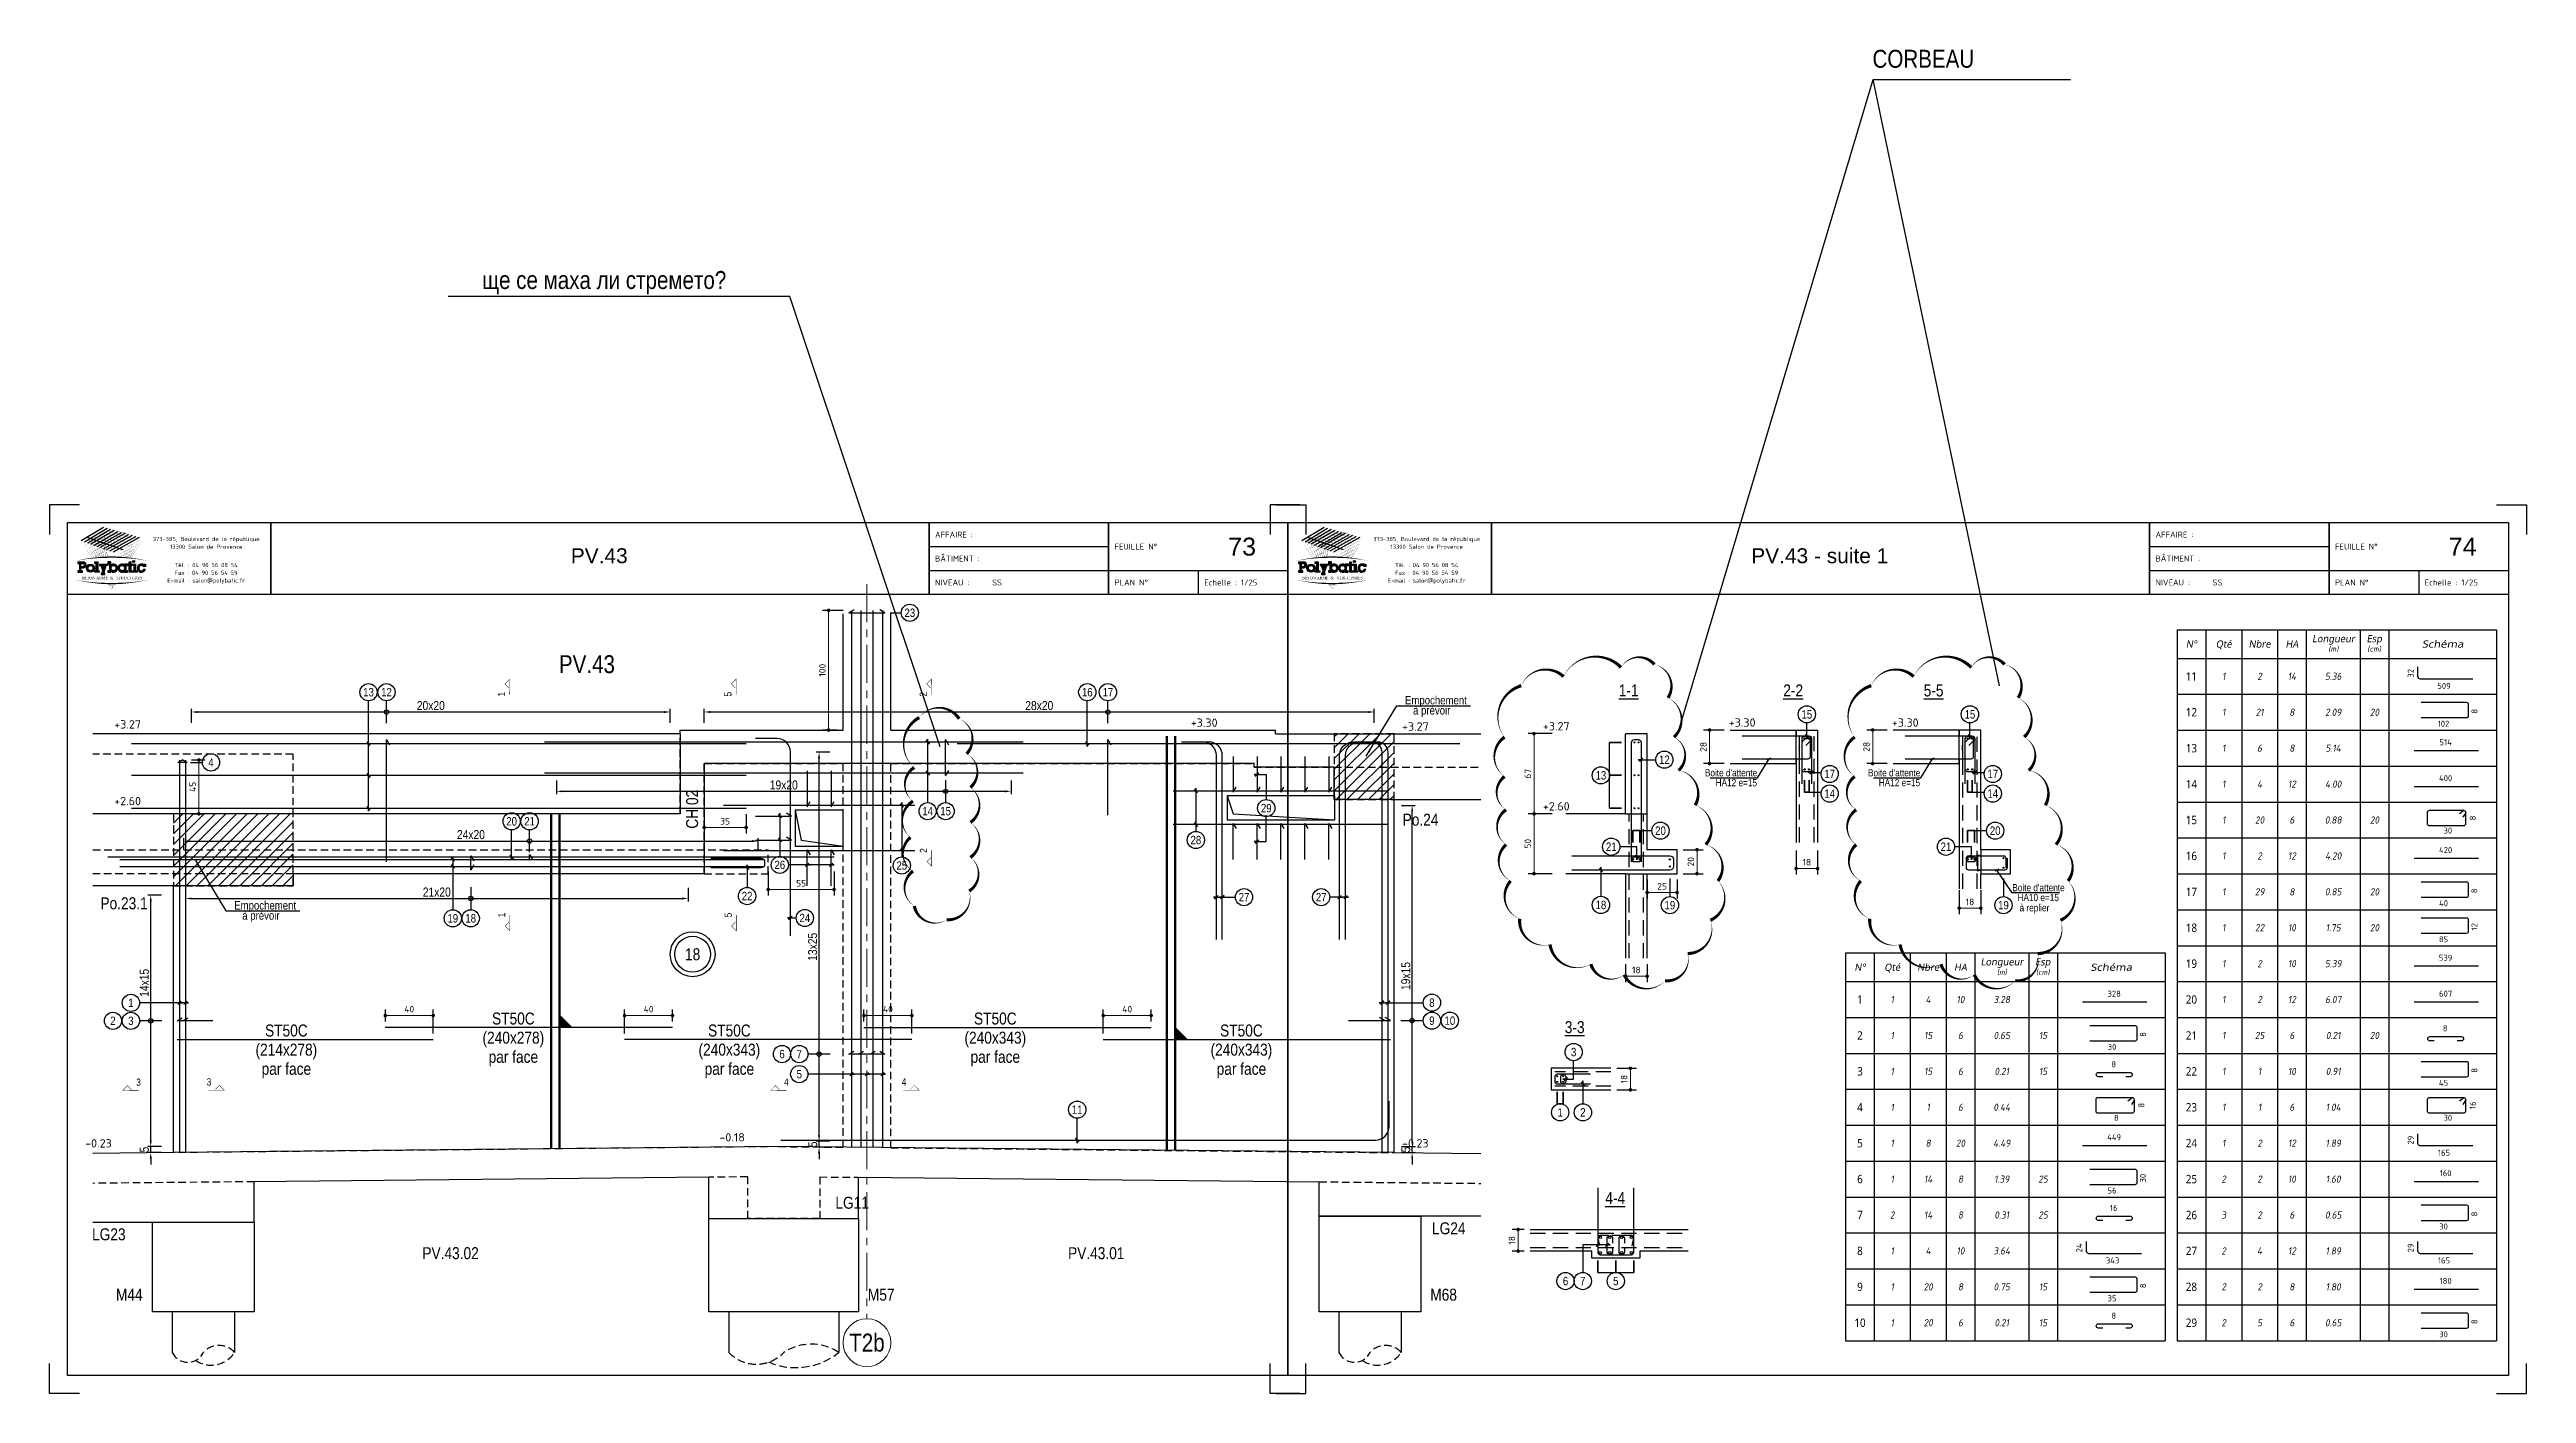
# Model space of a CAD drawing. Extents: x -10329 to 23244, y -15032 to -6928.
# Drawn here: x 4791 to 6861, y -15032 to -13909 of the extents above; entities that cross this region are included whole.
import ezdxf
from ezdxf.enums import TextEntityAlignment as Align

# ---------------------------------------------------------------- set-up
doc = ezdxf.new("R2010")
doc.units = 0
for name, pattern in [('AXESX2', [101.6, 63.5, -12.7, 12.7, -12.7]), ('CACHE', [9.525, 6.35, -3.175]), ('CACHEX2', [19.05, 12.7, -6.35])]:
    doc.linetypes.add(name, pattern=pattern)
doc.layers.get('Defpoints').update_dxf_attribs({"color": 53})
for name, color, linetype in [('0101_ARMATURES_REPERAGE_ACIERS', 140, 'Continuous'), ('aide_STR_TS_TXT', 7, 'Continuous'), ('ARMATURES_ACIERS_FINS', 120, 'Continuous'), ('ARMATURES_ACIERS_FORTS', 150, 'Continuous'), ('ARMATURES_REPERAGE_ACIERS', 7, 'Continuous'), ('ARMATURES_TS', 22, 'CACHEX2'), ('Format A4 - Ech 1.25 - Horizontal$0$PYC-CARTOUCHE', 7, 'Continuous'), ('PYC_ARM_secondaries', 154, 'CACHEX2'), ('PYC_Cotation', 11, 'Continuous'), ('PYC_HOZ_BET_VU', 252, 'Continuous'), ('PYC_Niveau - Texte', 20, 'Continuous'), ('PYC_Texte général', 102, 'Continuous'), ('STR_TS_TXT', 7, 'Continuous'), ('Texte armatures', 7, 'Continuous')]:
    doc.layers.add(name, color=color, linetype=linetype)
doc.layers.add('PYC_Axes', color=4, linetype='AXESX2', lineweight=15)
doc.styles.add('axe$0$PYC_Texte_Titre2', font='ARIALN.TTF', dxfattribs={"height": 22.5})
doc.styles.add('Cotations', font='simplex.shx')
doc.styles.add('Format A3 - Ech 1.25 - Horizontal$0$ARIAL', font='ARIAL.TTF')
doc.styles.add('Format A3 - Ech 1.25 - Horizontal$0$POLYBATIC', font='TIMES.TTF')
doc.styles.add('Format A3 - Ech 1.25 - Horizontal$0$schéma', font='simplex.shx')
doc.styles.add('PYC_Texte_cotations', font='romans.shx')
doc.styles.add('PYC_Texte_Normal', font='ARIALN.TTF')
doc.styles.add('PYC_Texte_Reperage', font='ARIALN.TTF')
doc.styles.add('PYC_Texte_Titre1', font='ARIALN.TTF', dxfattribs={"height": 30})
doc.styles.add('SGI_Tex_Cotes', font='ARIALN.TTF')
doc.styles.add('SGI_Tex_Normal', font='ARIALN.TTF', dxfattribs={"height": 15})
doc.styles.get("Standard").update_dxf_attribs({"font": 'ARIAL.TTF'})
doc.styles.add('Tableau', font='romans.shx', dxfattribs={"width": 0.9, "oblique": 10})
doc.styles.add('Tableau2', font='trebuc.TTF', dxfattribs={"width": 0.9, "oblique": 10})
doc.styles.add('TEXTE TS', font='romans.shx', dxfattribs={"width": 0.7, "oblique": 15})
doc.linetypes.add('RBx0.50', pattern='A,0.25,-0.025,["V",Standard,S=0.05,R=0,X=-0.025,Y=-0.05],-0.05,["V",Standard,S=0.05,R=180,X=0.025,Y=0.05],-0.025', length=0.35)
doc.dimstyles.new('PYC-COUPES-25', dxfattribs={"dimscale": 50, "dimtxt": 0.11, "dimasz": 0.06, "dimexe": 0.1, "dimexo": 0.1, "dimgap": 0.05, "dimtad": 3, "dimdec": 1, "dimrnd": 0.5, "dimzin": 9, "dimdsep": 46, "dimtxsty": 'PYC_Texte_cotations', "dimblk1": 'DOT', "dimblk2": 'DOT', "dimsah": 1, "dimcen": 0.09, "dimclrd": 256, "dimclrt": 7, "dimaunit": 2, "dimadec": 1, "dimazin": 0, "dimtfac": 1, "dimtdec": 1, "dimtix": 1, "dimtmove": 2, "dimatfit": 3, "dimldrblk": 'DOT', "dimfxl": 0.3, "dimfxlon": 1, "dimtolj": 1, "dimtzin": 0, "dimlwd": 20, "dimarcsym": 0})
doc.dimstyles.new('SGI_Cot_Secondaire_25', dxfattribs={"dimscale": 0.5, "dimtxt": 15, "dimasz": 10, "dimexe": 5, "dimexo": 0, "dimgap": 3, "dimtad": 1, "dimdsep": 46, "dimtxsty": 'SGI_Tex_Cotes', "dimcen": 0, "dimclrd": 7, "dimclre": 7, "dimclrt": 7, "dimaunit": 2, "dimazin": 0, "dimtfac": 1, "dimtmove": 0, "dimatfit": 3, "dimfxl": 18, "dimfxlon": 1, "dimtolj": 1, "dimtzin": 0, "dimlwd": 25, "dimlwe": 25, "dimarcsym": 0})
pattern_1 = [(45, (-82166.1643, -3920.211), (-4.49012806, 4.49012806), [])]

msp = doc.modelspace()

# ---------------------------------------------------------------- texts
at = {"color": 1, "style": 'PYC_Texte_Titre1'}
for s, p in [('CORBEAU', (6357.441, -13916.616)), ('ще се маха ли стремето?', (5254.996, -14101.423))]:
    msp.add_text(s, height=15, rotation=360, dxfattribs=at).set_placement(p, align=Align.MIDDLE_CENTER)
at = {"layer": 'ARMATURES_REPERAGE_ACIERS'}
for s, height, style, p in [('23', 7, 'SGI_Tex_Normal', (5510.454, -14379.432)), ('13', 7, 'PYC_Texte_Normal', (5058.078, -14445.793)), ('12', 7, 'PYC_Texte_Normal', (5073.078, -14445.793)), ('16', 7, 'PYC_Texte_Normal', (5658.721, -14445.793)), ('17', 7, 'PYC_Texte_Normal', (5675.977, -14445.793)), ('15', 7, 'PYC_Texte_Normal', (6260.067, -14464.268)), ('15', 7, 'PYC_Texte_Normal', (6396.373, -14464.268)), ('4', 7, 'PYC_Texte_Normal', (4926.398, -14504.432)), ('12', 7, 'PYC_Texte_Normal', (6140.983, -14502.17)), ("Boite d'attente", 6, 'PYC_Texte_Normal', (6196.745, -14513.124)), ('17', 7, 'PYC_Texte_Normal', (6279.167, -14514.098)), ("Boite d'attente", 6, 'PYC_Texte_Normal', (6333.051, -14513.124)), ('17', 7, 'PYC_Texte_Normal', (6415.473, -14514.098)), ('13', 7, 'PYC_Texte_Normal', (6087.981, -14515.232)), ('HA12 e=15', 6, 'PYC_Texte_Normal', (6201.157, -14521.368)), ('14', 7, 'PYC_Texte_Normal', (6279.167, -14530.468)), ('HA12 e=15', 6, 'PYC_Texte_Normal', (6337.463, -14521.368)), ('14', 7, 'PYC_Texte_Normal', (6415.473, -14530.468)), ('20', 7, 'PYC_Texte_Normal', (5177.662, -14553.627)), ('21', 7, 'PYC_Texte_Normal', (5192.662, -14553.627)), ('14', 7, 'PYC_Texte_Normal', (5525.325, -14545.162)), ('15', 7, 'PYC_Texte_Normal', (5540.325, -14545.162)), ('29', 7, 'PYC_Texte_Normal', (5808.282, -14542.632)), ('28', 7, 'PYC_Texte_Normal', (5749.465, -14569.283)), ('21', 7, 'PYC_Texte_Normal', (6096.614, -14574.874)), ('20', 7, 'PYC_Texte_Normal', (6137.734, -14561.457)), ('21', 7, 'PYC_Texte_Normal', (6376.352, -14574.874)), ('20', 7, 'PYC_Texte_Normal', (6417.473, -14561.457)), ('26', 7, 'PYC_Texte_Normal', (5401.754, -14590.016)), ('25', 7, 'PYC_Texte_Normal', (5503.712, -14590.564)), ('22', 7, 'PYC_Texte_Normal', (5374.415, -14616.09)), ('27', 7, 'PYC_Texte_Normal', (5789.726, -14617.029)), ('27', 7, 'PYC_Texte_Normal', (5854.229, -14617.029)), ("Boite d'attente", 6, 'PYC_Texte_Normal', (6453.656, -14609.082)), ('19', 7, 'PYC_Texte_Normal', (5128.46, -14634.69)), ('18', 7, 'PYC_Texte_Normal', (5143.46, -14634.69)), ('24', 7, 'PYC_Texte_Normal', (5422.669, -14634.403)), ('18', 7, 'PYC_Texte_Normal', (6087.981, -14623.487)), ('19', 7, 'PYC_Texte_Normal', (6145.634, -14623.709)), ('19', 7, 'PYC_Texte_Normal', (6424.373, -14623.709)), ('HA10 e=15', 6, 'PYC_Texte_Normal', (6453.44, -14617.325)), ('2', 7, 'PYC_Texte_Normal', (4844.471, -14720.323)), ('3', 7, 'PYC_Texte_Normal', (4859.471, -14720.323)), ('1', 7, 'PYC_Texte_Normal', (4859.471, -14705.323)), ('8', 7, 'PYC_Texte_Normal', (5946.732, -14705.164)), ('9', 7, 'PYC_Texte_Normal', (5946.732, -14720.164)), ('10', 7, 'PYC_Texte_Normal', (5961.732, -14720.164)), ('6', 7, 'SGI_Tex_Normal', (5403.633, -14748.101)), ('7', 7, 'SGI_Tex_Normal', (5418.033, -14748.101)), ('3', 7, 'PYC_Texte_Normal', (6065.176, -14746.436)), ('5', 7, 'SGI_Tex_Normal', (5418.033, -14764.872)), ('11', 7, 'PYC_Texte_Normal', (5650.323, -14794.514)), ('1', 7, 'PYC_Texte_Normal', (6053.958, -14796.809)), ('2', 7, 'PYC_Texte_Normal', (6072.927, -14796.809)), ('6', 7, 'SGI_Tex_Normal', (6058.391, -14937.74)), ('7', 7, 'SGI_Tex_Normal', (6072.791, -14937.74)), ('5', 7, 'SGI_Tex_Normal', (6100.406, -14937.74))]:
    msp.add_text(s, height=height, dxfattribs=dict(at, style=style)).set_placement(p, align=Align.MIDDLE_CENTER)
at = {"layer": 'ARMATURES_REPERAGE_ACIERS', "style": 'PYC_Texte_Normal'}
for s, p in [('Empochement', (5950.113, -14453.339)), ('à prévoir', (5946.581, -14461.743)), ('Empochement', (4971.653, -14624.726)), ('à prévoir', (4968.12, -14633.13))]:
    msp.add_text(s, height=7, dxfattribs=at).set_placement(p, align=Align.MIDDLE)
msp.add_text('à replier', height=6, dxfattribs=at).set_placement((6437.862, -14628.904))
at = {"layer": 'Format A4 - Ech 1.25 - Horizontal$0$PYC-CARTOUCHE'}
for s, height, style, p in [('373-385, Boulevard de la république', 3.5, 'Format A3 - Ech 1.25 - Horizontal$0$schéma', (4922.374, -14319.536)), ('13300 Salon de Provence', 3.5, 'Format A3 - Ech 1.25 - Horizontal$0$schéma', (4922.374, -14326.009)), ('373-385, Boulevard de la république', 3.5, 'Format A3 - Ech 1.25 - Horizontal$0$schéma', (5942.374, -14319.536)), ('13300 Salon de Provence', 3.5, 'Format A3 - Ech 1.25 - Horizontal$0$schéma', (5942.374, -14326.009)), ('Tél. : 04 90 56 08 54', 3.5, 'Format A3 - Ech 1.25 - Horizontal$0$schéma', (4922.374, -14341.298)), ('Fax : 04 90 56 54 59', 3.5, 'Format A3 - Ech 1.25 - Horizontal$0$schéma', (4922.374, -14347.772)), ('PV.43', 12.5, 'Format A3 - Ech 1.25 - Horizontal$0$ARIAL', (5250.874, -14338.007)), ('Tél. : 04 90 56 08 54', 3.5, 'Format A3 - Ech 1.25 - Horizontal$0$schéma', (5942.374, -14341.298)), ('Fax : 04 90 56 54 59', 3.5, 'Format A3 - Ech 1.25 - Horizontal$0$schéma', (5942.374, -14347.772)), ('PV.43 - suite 1', 12.5, 'Format A3 - Ech 1.25 - Horizontal$0$ARIAL', (6270.874, -14338.007)), ('E-mail : salon@polybatic.fr', 3.5, 'Format A3 - Ech 1.25 - Horizontal$0$schéma', (4922.374, -14354.245)), ('E-mail : salon@polybatic.fr', 3.5, 'Format A3 - Ech 1.25 - Horizontal$0$schéma', (5942.374, -14354.245))]:
    msp.add_text(s, height=height, dxfattribs=dict(at, style=style)).set_placement(p, align=Align.CENTER)
for s, height, style, p in [('AFFAIRE :', 5, 'Format A3 - Ech 1.25 - Horizontal$0$schéma', (5531.469, -14316.632)), ('FEUILLE N°', 5, 'Format A3 - Ech 1.25 - Horizontal$0$schéma', (5681.469, -14326.632)), ('73', 15, 'Format A3 - Ech 1.25 - Horizontal$0$ARIAL', (5776.469, -14331.632)), ('AFFAIRE :', 5, 'Format A3 - Ech 1.25 - Horizontal$0$schéma', (6551.469, -14316.632)), ('FEUILLE N°', 5, 'Format A3 - Ech 1.25 - Horizontal$0$schéma', (6701.469, -14326.632)), ('74', 15, 'Format A3 - Ech 1.25 - Horizontal$0$ARIAL', (6796.469, -14331.632)), ('BÂTIMENT :', 5, 'Format A3 - Ech 1.25 - Horizontal$0$schéma', (5531.469, -14336.632)), ('BÂTIMENT :', 5, 'Format A3 - Ech 1.25 - Horizontal$0$schéma', (6551.469, -14336.632)), ('NIVEAU :', 5, 'Format A3 - Ech 1.25 - Horizontal$0$schéma', (5531.469, -14356.632)), ('SS', 5, 'Format A3 - Ech 1.25 - Horizontal$0$schéma', (5579.17, -14356.632)), ('PLAN N°', 5, 'Format A3 - Ech 1.25 - Horizontal$0$schéma', (5681.469, -14356.632)), ('Echelle : 1/25', 5, 'Format A3 - Ech 1.25 - Horizontal$0$schéma', (5756.469, -14356.632)), ('NIVEAU :', 5, 'Format A3 - Ech 1.25 - Horizontal$0$schéma', (6551.469, -14356.632)), ('SS', 5, 'Format A3 - Ech 1.25 - Horizontal$0$schéma', (6599.17, -14356.632)), ('PLAN N°', 5, 'Format A3 - Ech 1.25 - Horizontal$0$schéma', (6701.469, -14356.632)), ('Echelle : 1/25', 5, 'Format A3 - Ech 1.25 - Horizontal$0$schéma', (6776.469, -14356.632))]:
    msp.add_text(s, height=height, dxfattribs=dict(at, style=style)).set_placement(p)
at = {"layer": 'PYC_Axes', "linetype": 'Continuous', "style": 'axe$0$PYC_Texte_Titre2'}
msp.add_text('T2b', height=15, rotation=0.000056, dxfattribs=at).set_placement((5474.578, -14989.163), align=Align.MIDDLE_CENTER)
at = {"layer": 'PYC_Cotation', "style": 'SGI_Tex_Cotes'}
for s, rotation, p in [('1', 90.160124, (5173.92, -14449.416)), ('5', 90.160124, (5363.191, -14449.416)), ('2', 90.160124, (5526.425, -14449.416)), ('2', 90.160124, (5526.633, -14579.909)), ('1', 90.160124, (5174.128, -14633.856)), ('5', 90.160124, (5363.399, -14633.856)), ('3', 0.160124, (4863.954, -14776.384)), ('3', 0.160124, (4922.855, -14776.176)), ('4', 0.160124, (5405.295, -14776.384)), ('4', 0.160124, (5503.608, -14776.176))]:
    msp.add_text(s, height=6, rotation=rotation, dxfattribs=at).set_placement(p, align=Align.BOTTOM_LEFT)
at = {"layer": 'PYC_Texte général', "linetype": 'Continuous', "style": 'PYC_Texte_Titre1'}
msp.add_text('PV.43', height=15, rotation=360, dxfattribs=at).set_placement((5240.572, -14422.364), align=Align.MIDDLE_CENTER)
for s, p in [('%%U1-1', (6111.216, -14444.296)), ('%%U2-2', (6248.639, -14444.296)), ('%%U5-5', (6365.999, -14444.296)), ('%%U3-3', (6066.049, -14725.616)), ('%%U4-4', (6099.94, -14868.405))]:
    msp.add_text(s, height=10, dxfattribs=at).set_placement(p, align=Align.MIDDLE_CENTER)
at = {"layer": 'PYC_Texte général'}
for s, height, rotation, style, p in [('+3.27', 7, 359.99968, 'Cotations', (4845.543, -14476.168)), ('+3.30', 7, 359.99968, 'Cotations', (5745.221, -14474.738)), ('+3.30', 7, 359.99968, 'Cotations', (6194.806, -14474.642)), ('+3.30', 7, 359.99968, 'Cotations', (6331.112, -14474.642)), ('+3.27', 7, 359.99968, 'Cotations', (5921.754, -14477.967)), ('+3.27', 7, 359.99968, 'Cotations', (6039.483, -14477.642)), ('CH 02', 10, 89.999564, 'PYC_Texte_Reperage', (5333.454, -14559.789)), ('+2.60', 7, 359.99968, 'Cotations', (4845.543, -14540.195)), ('Po.24', 10, 0.000436, 'PYC_Texte_Reperage', (5922.272, -14557.287)), ('+2.60', 7, 359.99968, 'Cotations', (6039.483, -14544.642)), ('Po.23.1', 10, 0.000436, 'PYC_Texte_Reperage', (4834.006, -14627.132)), ('-0.23', 7, 359.99968, 'Cotations', (4821.242, -14826.168)), ('-0.18', 7, 359.99968, 'Cotations', (5351.272, -14821.168)), ('-0.23', 7, 359.99968, 'Cotations', (5921.757, -14826.168))]:
    msp.add_text(s, height=height, rotation=rotation, dxfattribs=dict(at, style=style)).set_placement(p)
at = {"layer": 'PYC_Texte général', "style": 'PYC_Texte_Reperage'}
for s, p in [('LG11', (5462.237, -14872.303)), ('LG23', (4841.004, -14898.676)), ('LG24', (5960.819, -14893.676)), ('PV.43.02', (5126.615, -14914.432)), ('PV.43.01', (5666.214, -14914.432)), ('M44', (4858.144, -14949.115)), ('M57', (5486.511, -14949.115)), ('M68', (5956.511, -14949.115))]:
    msp.add_text(s, height=10, rotation=0.000436, dxfattribs=at).set_placement(p, align=Align.MIDDLE_CENTER)

# ---------------------------------------------------------------- blocks, each defined once
blk = doc.blocks.new('*U3')
at = {"linetype": 'Continuous', "lineweight": 25}
for radius in [25, 20]:
    blk.add_circle((0, 0), radius, dxfattribs=at)
at = {"linetype": 'Continuous', "lineweight": 25, "style": 'PYC_Texte_Normal'}
blk.add_attdef('EP2', text='', height=15, dxfattribs=at).set_placement((0, 0), align=Align.MIDDLE_CENTER)
blk = doc.blocks.new('_Dot')
at = {"color": 0, "lineweight": -2}
blk.add_line((-0.5, 0), (-1, 0), dxfattribs=at)
at = {"color": 0, "const_width": 0.5}
blk.add_lwpolyline([(-0.25, 0, 1), (0.25, 0, 1)], format="xyb", close=True, dxfattribs=at)
blk = doc.blocks.new('*D122')
at = {"layer": 'Defpoints', "color": 0, "transparency": 16777216}
for p in [(6108.6, -14668), (6126.6, -14668), (6126.6, -14683.1)]:
    blk.add_point(p, dxfattribs=at)
at = {"layer": 'PYC_Cotation', "color": 0, "lineweight": -2, "transparency": 16777216}
for p, q in [((6108.6, -14673), (6108.6, -14688.1)), ((6126.6, -14673), (6126.6, -14688.1))]:
    blk.add_line(p, q, dxfattribs=at)
at = {"layer": 'PYC_Cotation', "linetype": 'Continuous', "lineweight": 20, "transparency": 16777216}
blk.add_line((6111.6, -14683.1), (6123.6, -14683.1), dxfattribs=at)
at = {"layer": 'PYC_Cotation', "lineweight": 20, "transparency": 16777216, "xscale": 3, "yscale": 3, "zscale": 3, "rotation": 180}
blk.add_blockref('_Dot', (6108.6, -14683.1), dxfattribs=at)
at = {"layer": 'PYC_Cotation', "lineweight": 20, "transparency": 16777216, "xscale": 3, "yscale": 3, "zscale": 3}
blk.add_blockref('_Dot', (6126.6, -14683.1), dxfattribs=at)
at = {"layer": 'PYC_Cotation', "color": 7, "transparency": 16777216, "insert": (6117.6, -14677.9), "char_height": 5.5, "attachment_point": 5, "style": 'PYC_Texte_cotations'}
blk.add_mtext('\\A1;18', dxfattribs=at)
blk = doc.blocks.new('*D123')
at = {"layer": 'Defpoints', "color": 0, "transparency": 16777216}
for p in [(6058.6, -14547.4), (6032.1, -14597.4), (6058.6, -14597.4)]:
    blk.add_point(p, dxfattribs=at)
at = {"layer": 'PYC_Cotation', "color": 0, "lineweight": -2, "transparency": 16777216}
for p, q in [((6047.1, -14547.4), (6027.1, -14547.4)), ((6047.1, -14597.4), (6027.1, -14597.4))]:
    blk.add_line(p, q, dxfattribs=at)
at = {"layer": 'PYC_Cotation', "linetype": 'Continuous', "lineweight": 20, "transparency": 16777216}
blk.add_line((6032.1, -14550.4), (6032.1, -14594.4), dxfattribs=at)
at = {"layer": 'PYC_Cotation', "lineweight": 20, "transparency": 16777216, "xscale": 3, "yscale": 3, "zscale": 3}
for p, rotation in [((6032.1, -14547.4), 90), ((6032.1, -14597.4), 270)]:
    blk.add_blockref('_Dot', p, dxfattribs=dict(at, rotation=rotation))
at = {"layer": 'PYC_Cotation', "color": 7, "transparency": 16777216, "insert": (6026.9, -14572.4), "char_height": 5.5, "attachment_point": 5, "rotation": 90, "style": 'PYC_Texte_cotations'}
blk.add_mtext('\\A1;50', dxfattribs=at)
blk = doc.blocks.new('*D124')
at = {"layer": 'Defpoints', "color": 0, "transparency": 16777216}
for p in [(6032.1, -14480.4), (6108.6, -14480.4), (6058.6, -14547.4)]:
    blk.add_point(p, dxfattribs=at)
at = {"layer": 'PYC_Cotation', "color": 0, "lineweight": -2, "transparency": 16777216}
for p, q in [((6047.1, -14480.4), (6027.1, -14480.4)), ((6047.1, -14547.4), (6027.1, -14547.4))]:
    blk.add_line(p, q, dxfattribs=at)
at = {"layer": 'PYC_Cotation', "linetype": 'Continuous', "lineweight": 20, "transparency": 16777216}
blk.add_line((6032.1, -14544.4), (6032.1, -14483.4), dxfattribs=at)
at = {"layer": 'PYC_Cotation', "lineweight": 20, "transparency": 16777216, "xscale": 3, "yscale": 3, "zscale": 3}
for p, rotation in [((6032.1, -14480.4), 90), ((6032.1, -14547.4), 270)]:
    blk.add_blockref('_Dot', p, dxfattribs=dict(at, rotation=rotation))
at = {"layer": 'PYC_Cotation', "color": 7, "transparency": 16777216, "insert": (6026.9, -14513.9), "char_height": 5.5, "attachment_point": 5, "rotation": 90, "style": 'PYC_Texte_cotations'}
blk.add_mtext('\\A1;67', dxfattribs=at)
blk = doc.blocks.new('*D95')
at = {"layer": 'Defpoints', "color": 0, "transparency": 16777216}
for p in [(6196, -14477.4), (6178.8, -14505.4), (6196, -14505.4)]:
    blk.add_point(p, dxfattribs=at)
at = {"layer": 'PYC_Cotation', "color": 0, "lineweight": -2, "transparency": 16777216}
for p, q in [((6191, -14477.4), (6173.8, -14477.4)), ((6191, -14505.4), (6173.8, -14505.4))]:
    blk.add_line(p, q, dxfattribs=at)
at = {"layer": 'PYC_Cotation', "linetype": 'Continuous', "lineweight": 20, "transparency": 16777216}
blk.add_line((6178.8, -14480.4), (6178.8, -14502.4), dxfattribs=at)
at = {"layer": 'PYC_Cotation', "lineweight": 20, "transparency": 16777216, "xscale": 3, "yscale": 3, "zscale": 3}
for p, rotation in [((6178.8, -14477.4), 90), ((6178.8, -14505.4), 270)]:
    blk.add_blockref('_Dot', p, dxfattribs=dict(at, rotation=rotation))
at = {"layer": 'PYC_Cotation', "color": 7, "transparency": 16777216, "insert": (6173.6, -14491.4), "char_height": 5.5, "attachment_point": 5, "rotation": 90, "style": 'PYC_Texte_cotations'}
blk.add_mtext('\\A1;28', dxfattribs=at)
blk = doc.blocks.new('*D96')
at = {"layer": 'Defpoints', "color": 0, "transparency": 16777216}
for p in [(6251.1, -14571.2), (6269.1, -14571.2), (6269.1, -14593.1)]:
    blk.add_point(p, dxfattribs=at)
at = {"layer": 'PYC_Cotation', "color": 0, "lineweight": -2, "transparency": 16777216}
for p, q in [((6251.1, -14578.1), (6251.1, -14598.1)), ((6269.1, -14578.1), (6269.1, -14598.1))]:
    blk.add_line(p, q, dxfattribs=at)
at = {"layer": 'PYC_Cotation', "linetype": 'Continuous', "lineweight": 20, "transparency": 16777216}
blk.add_line((6254.1, -14593.1), (6266.1, -14593.1), dxfattribs=at)
at = {"layer": 'PYC_Cotation', "lineweight": 20, "transparency": 16777216, "xscale": 3, "yscale": 3, "zscale": 3, "rotation": 180}
blk.add_blockref('_Dot', (6251.1, -14593.1), dxfattribs=at)
at = {"layer": 'PYC_Cotation', "lineweight": 20, "transparency": 16777216, "xscale": 3, "yscale": 3, "zscale": 3}
blk.add_blockref('_Dot', (6269.1, -14593.1), dxfattribs=at)
at = {"layer": 'PYC_Cotation', "color": 7, "transparency": 16777216, "insert": (6260.1, -14587.8), "char_height": 5.5, "attachment_point": 5, "style": 'PYC_Texte_cotations'}
blk.add_mtext('\\A1;18', dxfattribs=at)
blk = doc.blocks.new('*D97')
at = {"layer": 'Defpoints', "color": 0, "transparency": 16777216}
for p in [(6028.9, -14894.7), (6018.8, -14912.7), (6028.9, -14912.7)]:
    blk.add_point(p, dxfattribs=at)
at = {"layer": 'PYC_Cotation', "color": 0, "lineweight": -2, "transparency": 16777216}
for p, q in [((6023.9, -14894.7), (6013.8, -14894.7)), ((6023.9, -14912.7), (6013.8, -14912.7))]:
    blk.add_line(p, q, dxfattribs=at)
at = {"layer": 'PYC_Cotation', "linetype": 'Continuous', "lineweight": 20, "transparency": 16777216}
blk.add_line((6018.8, -14897.7), (6018.8, -14909.7), dxfattribs=at)
at = {"layer": 'PYC_Cotation', "lineweight": 20, "transparency": 16777216, "xscale": 3, "yscale": 3, "zscale": 3}
for p, rotation in [((6018.8, -14894.7), 90), ((6018.8, -14912.7), 270)]:
    blk.add_blockref('_Dot', p, dxfattribs=dict(at, rotation=rotation))
at = {"layer": 'PYC_Cotation', "color": 7, "transparency": 16777216, "insert": (6013.6, -14903.7), "char_height": 5.5, "attachment_point": 5, "rotation": 90, "style": 'PYC_Texte_cotations'}
blk.add_mtext('\\A1;18', dxfattribs=at)
blk = doc.blocks.new('*D98')
at = {"layer": 'Defpoints', "color": 0, "transparency": 16777216}
for p in [(5434.6, -14821), (5454.6, -14821), (5454.6, -14826)]:
    blk.add_point(p, dxfattribs=at)
at = {"layer": 'PYC_Cotation', "color": 7, "linetype": 'Continuous', "lineweight": 25, "transparency": 16777216}
for p, q in [((5443.6, -14821), (5432.1, -14821)), ((5434.6, -14816), (5434.6, -14811)), ((5434.6, -14826), (5434.6, -14821)), ((5443.6, -14826), (5432.1, -14826)), ((5434.6, -14831), (5434.6, -14836))]:
    blk.add_line(p, q, dxfattribs=at)
at = {"layer": 'PYC_Cotation', "color": 7, "transparency": 16777216}
for points in [[(5433.7, -14816), (5435.4, -14816), (5434.6, -14821)], [(5433.7, -14831), (5435.4, -14831), (5434.6, -14826)]]:
    blk.add_solid(points, dxfattribs=at)
at = {"layer": 'PYC_Cotation', "color": 7, "transparency": 16777216, "insert": (5429.3, -14823.5), "char_height": 7.5, "attachment_point": 5, "rotation": 90, "style": 'SGI_Tex_Cotes'}
blk.add_mtext('\\A1;5', dxfattribs=at)
blk = doc.blocks.new('*D99')
at = {"layer": 'Defpoints', "color": 0, "transparency": 16777216}
for p in [(5434.6, -14496), (5454.6, -14496), (5454.6, -14821)]:
    blk.add_point(p, dxfattribs=at)
at = {"layer": 'PYC_Cotation', "color": 7, "linetype": 'Continuous', "lineweight": 25, "transparency": 16777216}
for p, q in [((5443.6, -14496), (5432.1, -14496)), ((5434.6, -14816), (5434.6, -14501)), ((5443.6, -14821), (5432.1, -14821))]:
    blk.add_line(p, q, dxfattribs=at)
at = {"layer": 'PYC_Cotation', "color": 7, "transparency": 16777216}
for points in [[(5433.7, -14501), (5435.4, -14501), (5434.6, -14496)], [(5433.7, -14816), (5435.4, -14816), (5434.6, -14821)]]:
    blk.add_solid(points, dxfattribs=at)
at = {"layer": 'PYC_Cotation', "color": 7, "transparency": 16777216, "insert": (5429.2, -14658.5), "char_height": 7.5, "attachment_point": 5, "rotation": 90, "style": 'SGI_Tex_Cotes'}
blk.add_mtext('\\A1;13x25', dxfattribs=at)
blk = doc.blocks.new('mrega')
at = {"layer": 'aide_STR_TS_TXT', "style": 'TEXTE TS', "width": 0.8}
for tag, p in [('ST10', (14.5, 0)), ('DIM', (14.5, -16)), ('NOTE', (14.5, -32))]:
    blk.add_attdef(tag, text='', height=10, dxfattribs=at).set_placement(p, align=Align.CENTER)
blk = doc.blocks.new('*D100')
at = {"layer": 'Defpoints', "color": 0, "transparency": 16777216}
for p in [(5712.1, -14715.9), (5672.1, -14735.9), (5712.1, -14725.9)]:
    blk.add_point(p, dxfattribs=at)
at = {"layer": 'PYC_Cotation', "color": 0, "lineweight": -2, "transparency": 16777216}
for p, q in [((5672.1, -14730.9), (5672.1, -14710.9)), ((5712.1, -14720.9), (5712.1, -14710.9))]:
    blk.add_line(p, q, dxfattribs=at)
at = {"layer": 'PYC_Cotation', "linetype": 'Continuous', "lineweight": 20, "transparency": 16777216}
blk.add_line((5675.1, -14715.9), (5709.1, -14715.9), dxfattribs=at)
at = {"layer": 'PYC_Cotation', "lineweight": 20, "transparency": 16777216, "xscale": 3, "yscale": 3, "zscale": 3, "rotation": 180}
blk.add_blockref('_Dot', (5672.1, -14715.9), dxfattribs=at)
at = {"layer": 'PYC_Cotation', "lineweight": 20, "transparency": 16777216, "xscale": 3, "yscale": 3, "zscale": 3}
blk.add_blockref('_Dot', (5712.1, -14715.9), dxfattribs=at)
at = {"layer": 'PYC_Cotation', "color": 7, "transparency": 16777216, "insert": (5692.1, -14710.6), "char_height": 5.5, "attachment_point": 5, "style": 'PYC_Texte_cotations'}
blk.add_mtext('\\A1;40', dxfattribs=at)
blk = doc.blocks.new('*D101')
at = {"layer": 'Defpoints', "color": 0, "transparency": 16777216}
for p in [(5072.1, -14715.9), (5072.1, -14725.9), (5112.1, -14735.9)]:
    blk.add_point(p, dxfattribs=at)
at = {"layer": 'PYC_Cotation', "color": 0, "lineweight": -2, "transparency": 16777216}
for p, q in [((5072.1, -14720.9), (5072.1, -14710.9)), ((5112.1, -14730.9), (5112.1, -14710.9))]:
    blk.add_line(p, q, dxfattribs=at)
at = {"layer": 'PYC_Cotation', "linetype": 'Continuous', "lineweight": 20, "transparency": 16777216}
blk.add_line((5109.1, -14715.9), (5075.1, -14715.9), dxfattribs=at)
at = {"layer": 'PYC_Cotation', "lineweight": 20, "transparency": 16777216, "xscale": 3, "yscale": 3, "zscale": 3, "rotation": 180}
blk.add_blockref('_Dot', (5072.1, -14715.9), dxfattribs=at)
at = {"layer": 'PYC_Cotation', "lineweight": 20, "transparency": 16777216, "xscale": 3, "yscale": 3, "zscale": 3}
blk.add_blockref('_Dot', (5112.1, -14715.9), dxfattribs=at)
at = {"layer": 'PYC_Cotation', "color": 7, "transparency": 16777216, "insert": (5092.1, -14710.6), "char_height": 5.5, "attachment_point": 5, "style": 'PYC_Texte_cotations'}
blk.add_mtext('\\A1;40', dxfattribs=at)
blk = doc.blocks.new('*D102')
at = {"layer": 'Defpoints', "color": 0, "transparency": 16777216}
for p in [(5312.1, -14715.9), (5272.1, -14735.9), (5312.1, -14725.9)]:
    blk.add_point(p, dxfattribs=at)
at = {"layer": 'PYC_Cotation', "color": 0, "lineweight": -2, "transparency": 16777216}
for p, q in [((5272.1, -14730.9), (5272.1, -14710.9)), ((5312.1, -14720.9), (5312.1, -14710.9))]:
    blk.add_line(p, q, dxfattribs=at)
at = {"layer": 'PYC_Cotation', "linetype": 'Continuous', "lineweight": 20, "transparency": 16777216}
blk.add_line((5275.1, -14715.9), (5309.1, -14715.9), dxfattribs=at)
at = {"layer": 'PYC_Cotation', "lineweight": 20, "transparency": 16777216, "xscale": 3, "yscale": 3, "zscale": 3, "rotation": 180}
blk.add_blockref('_Dot', (5272.1, -14715.9), dxfattribs=at)
at = {"layer": 'PYC_Cotation', "lineweight": 20, "transparency": 16777216, "xscale": 3, "yscale": 3, "zscale": 3}
blk.add_blockref('_Dot', (5312.1, -14715.9), dxfattribs=at)
at = {"layer": 'PYC_Cotation', "color": 7, "transparency": 16777216, "insert": (5292.1, -14710.6), "char_height": 5.5, "attachment_point": 5, "style": 'PYC_Texte_cotations'}
blk.add_mtext('\\A1;40', dxfattribs=at)
blk = doc.blocks.new('*D103')
at = {"layer": 'Defpoints', "color": 0, "transparency": 16777216}
for p in [(5472.1, -14715.9), (5472.1, -14725.9), (5512.1, -14735.9)]:
    blk.add_point(p, dxfattribs=at)
at = {"layer": 'PYC_Cotation', "color": 0, "lineweight": -2, "transparency": 16777216}
for p, q in [((5472.1, -14720.9), (5472.1, -14710.9)), ((5512.1, -14730.9), (5512.1, -14710.9))]:
    blk.add_line(p, q, dxfattribs=at)
at = {"layer": 'PYC_Cotation', "linetype": 'Continuous', "lineweight": 20, "transparency": 16777216}
blk.add_line((5509.1, -14715.9), (5475.1, -14715.9), dxfattribs=at)
at = {"layer": 'PYC_Cotation', "lineweight": 20, "transparency": 16777216, "xscale": 3, "yscale": 3, "zscale": 3, "rotation": 180}
blk.add_blockref('_Dot', (5472.1, -14715.9), dxfattribs=at)
at = {"layer": 'PYC_Cotation', "lineweight": 20, "transparency": 16777216, "xscale": 3, "yscale": 3, "zscale": 3}
blk.add_blockref('_Dot', (5512.1, -14715.9), dxfattribs=at)
at = {"layer": 'PYC_Cotation', "color": 7, "transparency": 16777216, "insert": (5492.1, -14710.6), "char_height": 5.5, "attachment_point": 5, "style": 'PYC_Texte_cotations'}
blk.add_mtext('\\A1;40', dxfattribs=at)
blk = doc.blocks.new('*D104')
at = {"layer": 'Defpoints', "color": 0, "transparency": 16777216}
for p in [(5310.1, -14462.3), (4910.1, -14547.4), (5310.1, -14547.4)]:
    blk.add_point(p, dxfattribs=at)
at = {"layer": 'PYC_Cotation', "color": 7, "linetype": 'Continuous', "lineweight": 25, "transparency": 16777216}
for p, q in [((4910.1, -14471.3), (4910.1, -14459.8)), ((4915.1, -14462.3), (5305.1, -14462.3)), ((5310.1, -14471.3), (5310.1, -14459.8))]:
    blk.add_line(p, q, dxfattribs=at)
at = {"layer": 'PYC_Cotation', "color": 7, "transparency": 16777216}
for points in [[(4915.1, -14461.5), (4915.1, -14463.2), (4910.1, -14462.3)], [(5305.1, -14461.5), (5305.1, -14463.2), (5310.1, -14462.3)]]:
    blk.add_solid(points, dxfattribs=at)
at = {"layer": 'PYC_Cotation', "color": 7, "transparency": 16777216, "insert": (5110.1, -14457), "char_height": 7.5, "attachment_point": 5, "style": 'SGI_Tex_Cotes'}
blk.add_mtext('\\A1;20x20', dxfattribs=at)
blk = doc.blocks.new('*D105')
at = {"layer": 'Defpoints', "color": 0, "transparency": 16777216}
for p in [(5215.1, -14510.3), (5595.1, -14510.3), (5595.1, -14528.6)]:
    blk.add_point(p, dxfattribs=at)
at = {"layer": 'PYC_Cotation', "color": 7, "linetype": 'Continuous', "lineweight": 25, "transparency": 16777216}
for p, q in [((5215.1, -14519.6), (5215.1, -14531.1)), ((5220.1, -14528.6), (5590.1, -14528.6)), ((5595.1, -14519.6), (5595.1, -14531.1))]:
    blk.add_line(p, q, dxfattribs=at)
at = {"layer": 'PYC_Cotation', "color": 7, "transparency": 16777216}
for points in [[(5220.1, -14527.8), (5220.1, -14529.4), (5215.1, -14528.6)], [(5590.1, -14527.8), (5590.1, -14529.4), (5595.1, -14528.6)]]:
    blk.add_solid(points, dxfattribs=at)
at = {"layer": 'PYC_Cotation', "color": 7, "transparency": 16777216, "insert": (5405.1, -14523.3), "char_height": 7.5, "attachment_point": 5, "style": 'SGI_Tex_Cotes'}
blk.add_mtext('\\A1;19x20', dxfattribs=at)
blk = doc.blocks.new('*D106')
at = {"layer": 'Defpoints', "color": 0, "transparency": 16777216}
for p in [(5898.6, -14462.3), (5338.6, -14480.4), (5898.6, -14480.4)]:
    blk.add_point(p, dxfattribs=at)
at = {"layer": 'PYC_Cotation', "color": 7, "linetype": 'Continuous', "lineweight": 25, "transparency": 16777216}
for p, q in [((5338.6, -14471.3), (5338.6, -14459.8)), ((5343.6, -14462.3), (5893.6, -14462.3)), ((5898.6, -14471.3), (5898.6, -14459.8))]:
    blk.add_line(p, q, dxfattribs=at)
at = {"layer": 'PYC_Cotation', "color": 7, "transparency": 16777216}
for points in [[(5343.6, -14461.5), (5343.6, -14463.2), (5338.6, -14462.3)], [(5893.6, -14461.5), (5893.6, -14463.2), (5898.6, -14462.3)]]:
    blk.add_solid(points, dxfattribs=at)
at = {"layer": 'PYC_Cotation', "color": 7, "transparency": 16777216, "insert": (5618.6, -14457), "char_height": 7.5, "attachment_point": 5, "style": 'SGI_Tex_Cotes'}
blk.add_mtext('\\A1;28x20', dxfattribs=at)
blk = doc.blocks.new('*D107')
at = {"layer": 'Defpoints', "color": 0, "transparency": 16777216}
for p in [(4876, -14615.4), (4895.1, -14615.4), (4895.1, -14825.4)]:
    blk.add_point(p, dxfattribs=at)
at = {"layer": 'PYC_Cotation', "color": 7, "linetype": 'Continuous', "lineweight": 25, "transparency": 16777216}
for p, q in [((4885, -14615.4), (4873.5, -14615.4)), ((4876, -14820.4), (4876, -14620.4)), ((4885, -14825.4), (4873.5, -14825.4))]:
    blk.add_line(p, q, dxfattribs=at)
at = {"layer": 'PYC_Cotation', "color": 7, "transparency": 16777216}
for points in [[(4875.2, -14620.4), (4876.9, -14620.4), (4876, -14615.4)], [(4875.2, -14820.4), (4876.9, -14820.4), (4876, -14825.4)]]:
    blk.add_solid(points, dxfattribs=at)
at = {"layer": 'PYC_Cotation', "color": 7, "transparency": 16777216, "insert": (4870.7, -14688.6), "char_height": 7.5, "attachment_point": 5, "rotation": 90, "style": 'SGI_Tex_Cotes'}
blk.add_mtext('\\A1;14x15', dxfattribs=at)
blk = doc.blocks.new('*D108')
at = {"layer": 'Defpoints', "color": 0, "transparency": 16777216}
for p in [(4876, -14825.4), (4895.1, -14825.4), (4895.1, -14830.4)]:
    blk.add_point(p, dxfattribs=at)
at = {"layer": 'PYC_Cotation', "color": 7, "linetype": 'Continuous', "lineweight": 25, "transparency": 16777216}
for p, q in [((4876, -14820.4), (4876, -14815.4)), ((4885, -14825.4), (4873.5, -14825.4)), ((4885, -14830.4), (4873.5, -14830.4)), ((4876, -14830.4), (4876, -14825.4)), ((4876, -14835.4), (4876, -14840.4))]:
    blk.add_line(p, q, dxfattribs=at)
at = {"layer": 'PYC_Cotation', "color": 7, "transparency": 16777216}
for points in [[(4875.2, -14820.4), (4876.9, -14820.4), (4876, -14825.4)], [(4875.2, -14835.4), (4876.9, -14835.4), (4876, -14830.4)]]:
    blk.add_solid(points, dxfattribs=at)
at = {"layer": 'PYC_Cotation', "color": 7, "transparency": 16777216, "insert": (4870.7, -14827.9), "char_height": 7.5, "attachment_point": 5, "rotation": 90, "style": 'SGI_Tex_Cotes'}
blk.add_mtext('\\A1;5', dxfattribs=at)
blk = doc.blocks.new('*D109')
at = {"layer": 'Defpoints', "color": 0, "transparency": 16777216}
for p in [(4905.1, -14502.4), (4905.1, -14547.4), (4916.3, -14547.4)]:
    blk.add_point(p, dxfattribs=at)
at = {"layer": 'PYC_Cotation', "color": 0, "lineweight": -2, "transparency": 16777216}
for p, q in [((4910.1, -14502.4), (4921.3, -14502.4)), ((4910.1, -14547.4), (4921.3, -14547.4))]:
    blk.add_line(p, q, dxfattribs=at)
at = {"layer": 'PYC_Cotation', "linetype": 'Continuous', "lineweight": 20, "transparency": 16777216}
blk.add_line((4916.3, -14505.4), (4916.3, -14544.4), dxfattribs=at)
at = {"layer": 'PYC_Cotation', "lineweight": 20, "transparency": 16777216, "xscale": 3, "yscale": 3, "zscale": 3}
for p, rotation in [((4916.3, -14502.4), 90), ((4916.3, -14547.4), 270)]:
    blk.add_blockref('_Dot', p, dxfattribs=dict(at, rotation=rotation))
at = {"layer": 'PYC_Cotation', "color": 7, "transparency": 16777216, "insert": (4911.1, -14524.9), "char_height": 5.5, "attachment_point": 5, "rotation": 90, "style": 'PYC_Texte_cotations'}
blk.add_mtext('\\A1;45', dxfattribs=at)
blk = doc.blocks.new('*D110')
at = {"layer": 'Defpoints', "color": 0, "transparency": 16777216}
for p in [(5915.1, -14825.4), (5915.1, -14830.4), (5930.2, -14825.4)]:
    blk.add_point(p, dxfattribs=at)
at = {"layer": 'PYC_Cotation', "color": 7, "linetype": 'Continuous', "lineweight": 25, "transparency": 16777216}
for p, q in [((5930.2, -14820.4), (5930.2, -14815.4)), ((5921.2, -14825.4), (5932.7, -14825.4)), ((5921.2, -14830.4), (5932.7, -14830.4)), ((5930.2, -14830.4), (5930.2, -14825.4)), ((5930.2, -14835.4), (5930.2, -14840.4))]:
    blk.add_line(p, q, dxfattribs=at)
at = {"layer": 'PYC_Cotation', "color": 7, "transparency": 16777216}
for points in [[(5929.4, -14820.4), (5931, -14820.4), (5930.2, -14825.4)], [(5929.4, -14835.4), (5931, -14835.4), (5930.2, -14830.4)]]:
    blk.add_solid(points, dxfattribs=at)
at = {"layer": 'PYC_Cotation', "color": 7, "transparency": 16777216, "insert": (5924.9, -14827.9), "char_height": 7.5, "attachment_point": 5, "rotation": 90, "style": 'SGI_Tex_Cotes'}
blk.add_mtext('\\A1;5', dxfattribs=at)
blk = doc.blocks.new('*D111')
at = {"layer": 'Defpoints', "color": 0, "transparency": 16777216}
for p in [(5915.1, -14540.4), (5930.2, -14540.4), (5915.1, -14825.4)]:
    blk.add_point(p, dxfattribs=at)
at = {"layer": 'PYC_Cotation', "color": 7, "linetype": 'Continuous', "lineweight": 25, "transparency": 16777216}
for p, q in [((5921.2, -14540.4), (5932.7, -14540.4)), ((5930.2, -14820.4), (5930.2, -14545.4)), ((5921.2, -14825.4), (5932.7, -14825.4))]:
    blk.add_line(p, q, dxfattribs=at)
at = {"layer": 'PYC_Cotation', "color": 7, "transparency": 16777216}
for points in [[(5929.4, -14545.4), (5931, -14545.4), (5930.2, -14540.4)], [(5929.4, -14820.4), (5931, -14820.4), (5930.2, -14825.4)]]:
    blk.add_solid(points, dxfattribs=at)
at = {"layer": 'PYC_Cotation', "color": 7, "transparency": 16777216, "insert": (5924.9, -14682.9), "char_height": 7.5, "attachment_point": 5, "rotation": 90, "style": 'SGI_Tex_Cotes'}
blk.add_mtext('\\A1;19x15', dxfattribs=at)
blk = doc.blocks.new('*D112')
at = {"layer": 'Defpoints', "color": 0, "transparency": 16777216}
for p in [(6096.4, -14760), (6096.4, -14778), (6112.6, -14760)]:
    blk.add_point(p, dxfattribs=at)
at = {"layer": 'PYC_Cotation', "color": 0, "lineweight": -2, "transparency": 16777216}
for p, q in [((6101.4, -14760), (6117.6, -14760)), ((6101.4, -14778), (6117.6, -14778))]:
    blk.add_line(p, q, dxfattribs=at)
at = {"layer": 'PYC_Cotation', "linetype": 'Continuous', "lineweight": 20, "transparency": 16777216}
blk.add_line((6112.6, -14775), (6112.6, -14763), dxfattribs=at)
at = {"layer": 'PYC_Cotation', "lineweight": 20, "transparency": 16777216, "xscale": 3, "yscale": 3, "zscale": 3}
for p, rotation in [((6112.6, -14760), 90), ((6112.6, -14778), 270)]:
    blk.add_blockref('_Dot', p, dxfattribs=dict(at, rotation=rotation))
at = {"layer": 'PYC_Cotation', "color": 7, "transparency": 16777216, "insert": (6107.4, -14769), "char_height": 5.5, "attachment_point": 5, "rotation": 90, "style": 'PYC_Texte_cotations'}
blk.add_mtext('\\A1;18', dxfattribs=at)
blk = doc.blocks.new('Designationbn')
for p, q in [((0, 24), (267, 24)), ((0, 24), (0, 0)), ((24, 24), (24, 0)), ((54, 24), (54, 0)), ((84, 24), (84, 0)), ((108, 24), (108, 0)), ((153, 24), (153, 0)), ((177, 24), (177, 0)), ((267, 24), (267, 0)), ((0, 0), (267, 0))]:
    blk.add_line(p, q)
at = {"style": 'Tableau2', "oblique": 10}
for s, p in [('N°', (12, 12)), ('Qté', (39, 12)), ('Nbre', (69, 12)), ('HA', (96, 12)), ('Longueur', (130.7, 16.5)), ('Esp', (164.8, 16.5))]:
    blk.add_text(s, height=6, dxfattribs=at).set_placement(p, align=Align.MIDDLE_CENTER)
at = {"oblique": 10}
for s, height, style, width, p in [('(m)', 4.5, 'Tableau', 0.9, (130.7, 8)), ('(cm)', 4.5, 'Tableau', 0.9, (164.8, 8)), ('Schéma', 6, 'Tableau2', 1.2, (222, 12))]:
    blk.add_text(s, height=height, dxfattribs=dict(at, style=style, width=width)).set_placement(p, align=Align.MIDDLE_CENTER)
blk = doc.blocks.new('Barre librebn')
for p, q in [((0, 0), (0, -30)), ((0, 0), (267, 0)), ((24, 0), (24, -30)), ((54, 0), (54, -30)), ((84, 0), (84, -30)), ((108, 0), (108, -30)), ((153, 0), (153, -30)), ((177, 0), (177, -30)), ((267, 0), (267, -30)), ((198.1, -16.9), (251.8, -16.9)), ((0, -30), (267, -30))]:
    blk.add_line(p, q)
at = {"style": 'Tableau2', "width": 0.9}
blk.add_attdef('NUMERO', text='', height=7, dxfattribs=at).set_placement((12, -15), align=Align.MIDDLE_CENTER)
at = {"style": 'Tableau', "oblique": 10, "width": 0.9}
for tag, p in [('QUANTITE', (39, -15)), ('NOMBRE', (69, -15)), ('DIAMETRE', (96, -15)), ('LONGUEUR', (130.5, -15)), ('ESPACEMENTS', (165, -15))]:
    blk.add_attdef(tag, text='', height=6, dxfattribs=at).set_placement(p, align=Align.MIDDLE_CENTER)
at = {"style": 'Tableau'}
blk.add_attdef('L2', text='', height=5, dxfattribs=at).set_placement((224.4, -10.1), align=Align.MIDDLE_CENTER)
blk = doc.blocks.new('Ubn')
for p, q in [((0, 0), (0, -30)), ((0, 0), (267, 0)), ((24, 0), (24, -30)), ((54, 0), (54, -30)), ((84, 0), (84, -30)), ((108, 0), (108, -30)), ((153, 0), (153, -30)), ((177, 0), (177, -30)), ((267, 0), (267, -30)), ((0, -30), (267, -30))]:
    blk.add_line(p, q)
blk.add_lwpolyline([(204.1, -19.5), (241.9, -19.5, 0.414214), (243.7, -17.7), (243.7, -8.7, 0.414214), (241.9, -6.9), (204.1, -6.9)], format="xyb")
at = {"style": 'Tableau2', "width": 0.9}
blk.add_attdef('NUMERO', text='', height=7, dxfattribs=at).set_placement((12, -15), align=Align.MIDDLE_CENTER)
at = {"style": 'Tableau', "oblique": 10, "width": 0.9}
for tag, p in [('QUANTITE', (39, -15)), ('NOMBRE', (69, -15)), ('DIAMETRE', (96, -15)), ('LONGUEUR', (130.5, -15)), ('ESPACEMENTS', (165, -15))]:
    blk.add_attdef(tag, text='', height=6, dxfattribs=at).set_placement(p, align=Align.MIDDLE_CENTER)
at = {"style": 'Tableau'}
blk.add_attdef('L3', text='', height=5, rotation=90, dxfattribs=at).set_placement((248.5, -14.2), align=Align.MIDDLE_CENTER)
blk.add_attdef('L2', text='', height=5, dxfattribs=at).set_placement((222.7, -24.6), align=Align.MIDDLE_CENTER)
blk = doc.blocks.new('Epinglebn')
for p, q in [((0, 0), (0, -30)), ((0, 0), (267, 0)), ((24, 0), (24, -30)), ((54, 0), (54, -30)), ((84, 0), (84, -30)), ((108, 0), (108, -30)), ((153, 0), (153, -30)), ((177, 0), (177, -30)), ((267, 0), (267, -30)), ((0, -30), (267, -30))]:
    blk.add_line(p, q)
blk.add_lwpolyline([(214.9, -19.5), (211.3, -19.5, -1), (211.3, -15.9), (237.7, -15.9, -1), (237.7, -19.5), (234.1, -19.5)], format="xyb")
at = {"style": 'Tableau2', "width": 0.9}
blk.add_attdef('NUMERO', text='', height=7, dxfattribs=at).set_placement((12, -15), align=Align.MIDDLE_CENTER)
at = {"style": 'Tableau', "oblique": 10, "width": 0.9}
for tag, p in [('QUANTITE', (39, -15)), ('NOMBRE', (69, -15)), ('DIAMETRE', (96, -15)), ('LONGUEUR', (130.5, -15)), ('ESPACEMENTS', (165, -15))]:
    blk.add_attdef(tag, text='', height=6, dxfattribs=at).set_placement(p, align=Align.MIDDLE_CENTER)
at = {"style": 'Tableau'}
blk.add_attdef('L2', text='', height=5, dxfattribs=at).set_placement((224.1, -9.1), align=Align.MIDDLE_CENTER)
blk = doc.blocks.new('Cadrebn')
for p, q in [((0, 0), (0, -30)), ((0, 0), (267, 0)), ((24, 0), (24, -30)), ((54, 0), (54, -30)), ((84, 0), (84, -30)), ((108, 0), (108, -30)), ((153, 0), (153, -30)), ((177, 0), (177, -30)), ((267, 0), (267, -30)), ((239.6, -7.1), (236, -9.8)), ((241.4, -8.9), (238.9, -12.7)), ((0, -30), (267, -30))]:
    blk.add_line(p, q)
blk.add_lwpolyline([(209, -8.9), (209, -17.9, 0.414214), (210.8, -19.7), (239.6, -19.7, 0.414214), (241.4, -17.9), (241.4, -8.9, 0.414214), (239.6, -7.1), (210.8, -7.1, 0.414214)], format="xyb", close=True)
at = {"style": 'Tableau2', "width": 0.9}
blk.add_attdef('NUMERO', text='', height=7, dxfattribs=at).set_placement((12, -15), align=Align.MIDDLE_CENTER)
at = {"style": 'Tableau', "oblique": 10, "width": 0.9}
for tag, p in [('QUANTITE', (39, -15)), ('NOMBRE', (69, -15)), ('DIAMETRE', (96, -15)), ('LONGUEUR', (130.5, -15)), ('ESPACEMENTS', (165, -15))]:
    blk.add_attdef(tag, text='', height=6, dxfattribs=at).set_placement(p, align=Align.MIDDLE_CENTER)
at = {"style": 'Tableau'}
blk.add_attdef('L3', text='', height=5, rotation=90, dxfattribs=at).set_placement((247.1, -13.3), align=Align.MIDDLE_CENTER)
blk.add_attdef('L2', text='', height=5, dxfattribs=at).set_placement((226.3, -23.8), align=Align.MIDDLE_CENTER)
blk = doc.blocks.new('1cr90bn')
for p, q in [((0, 0), (0, -30)), ((0, 0), (267, 0)), ((24, 0), (24, -30)), ((54, 0), (54, -30)), ((84, 0), (84, -30)), ((108, 0), (108, -30)), ((153, 0), (153, -30)), ((177, 0), (177, -30)), ((267, 0), (267, -30)), ((0, -30), (267, -30))]:
    blk.add_line(p, q)
blk.add_lwpolyline([(247.2, -17.3), (203.4, -17.3, -0.414214), (201.3, -15.2), (201.3, -7.1)], format="xyb")
at = {"style": 'Tableau2', "width": 0.9}
blk.add_attdef('NUMERO', text='', height=7, dxfattribs=at).set_placement((12, -15), align=Align.MIDDLE_CENTER)
at = {"style": 'Tableau', "oblique": 10, "width": 0.9}
for tag, p in [('QUANTITE', (39, -15)), ('NOMBRE', (69, -15)), ('DIAMETRE', (96, -15)), ('LONGUEUR', (130.5, -15)), ('ESPACEMENTS', (165, -15))]:
    blk.add_attdef(tag, text='', height=6, dxfattribs=at).set_placement(p, align=Align.MIDDLE_CENTER)
at = {"style": 'Tableau'}
blk.add_attdef('L1', text='', height=5, rotation=90, dxfattribs=at).set_placement((195.3, -12.5), align=Align.MIDDLE_CENTER)
blk.add_attdef('L2', text='', height=5, dxfattribs=at).set_placement((223.1, -23), align=Align.MIDDLE_CENTER)
blk = doc.blocks.new('*D113')
at = {"layer": 'Defpoints', "color": 0, "transparency": 16777216}
for p in [(6126.6, -14597.4), (6151.6, -14597.4), (6151.6, -14613.1)]:
    blk.add_point(p, dxfattribs=at)
at = {"layer": 'PYC_Cotation', "color": 0, "lineweight": -2, "transparency": 16777216}
for p, q in [((6126.6, -14602.4), (6126.6, -14618.1)), ((6151.6, -14602.4), (6151.6, -14618.1))]:
    blk.add_line(p, q, dxfattribs=at)
at = {"layer": 'PYC_Cotation', "linetype": 'Continuous', "lineweight": 20, "transparency": 16777216}
blk.add_line((6129.6, -14613.1), (6148.6, -14613.1), dxfattribs=at)
at = {"layer": 'PYC_Cotation', "lineweight": 20, "transparency": 16777216, "xscale": 3, "yscale": 3, "zscale": 3, "rotation": 180}
blk.add_blockref('_Dot', (6126.6, -14613.1), dxfattribs=at)
at = {"layer": 'PYC_Cotation', "lineweight": 20, "transparency": 16777216, "xscale": 3, "yscale": 3, "zscale": 3}
blk.add_blockref('_Dot', (6151.6, -14613.1), dxfattribs=at)
at = {"layer": 'PYC_Cotation', "color": 7, "transparency": 16777216, "insert": (6139.1, -14607.9), "char_height": 5.5, "attachment_point": 5, "style": 'PYC_Texte_cotations'}
blk.add_mtext('\\A1;25', dxfattribs=at)
blk = doc.blocks.new('*D114')
at = {"layer": 'Defpoints', "color": 0, "transparency": 16777216}
for p in [(6151.8, -14577.4), (6168.3, -14577.4), (6151.8, -14597.4)]:
    blk.add_point(p, dxfattribs=at)
at = {"layer": 'PYC_Cotation', "color": 0, "lineweight": -2, "transparency": 16777216}
for p, q in [((6156.8, -14577.4), (6173.3, -14577.4)), ((6156.8, -14597.4), (6173.3, -14597.4))]:
    blk.add_line(p, q, dxfattribs=at)
at = {"layer": 'PYC_Cotation', "linetype": 'Continuous', "lineweight": 20, "transparency": 16777216}
blk.add_line((6168.3, -14594.4), (6168.3, -14580.4), dxfattribs=at)
at = {"layer": 'PYC_Cotation', "lineweight": 20, "transparency": 16777216, "xscale": 3, "yscale": 3, "zscale": 3}
for p, rotation in [((6168.3, -14577.4), 90), ((6168.3, -14597.4), 270)]:
    blk.add_blockref('_Dot', p, dxfattribs=dict(at, rotation=rotation))
at = {"layer": 'PYC_Cotation', "color": 7, "transparency": 16777216, "insert": (6163.1, -14587.4), "char_height": 5.5, "attachment_point": 5, "rotation": 90, "style": 'PYC_Texte_cotations'}
blk.add_mtext('\\A1;20', dxfattribs=at)
blk = doc.blocks.new('*D115')
at = {"layer": 'Defpoints', "color": 0, "transparency": 16777216}
for p in [(6332.3, -14477.4), (6315.1, -14505.4), (6332.3, -14505.4)]:
    blk.add_point(p, dxfattribs=at)
at = {"layer": 'PYC_Cotation', "color": 0, "lineweight": -2, "transparency": 16777216}
for p, q in [((6327.3, -14477.4), (6310.1, -14477.4)), ((6327.3, -14505.4), (6310.1, -14505.4))]:
    blk.add_line(p, q, dxfattribs=at)
at = {"layer": 'PYC_Cotation', "linetype": 'Continuous', "lineweight": 20, "transparency": 16777216}
blk.add_line((6315.1, -14480.4), (6315.1, -14502.4), dxfattribs=at)
at = {"layer": 'PYC_Cotation', "lineweight": 20, "transparency": 16777216, "xscale": 3, "yscale": 3, "zscale": 3}
for p, rotation in [((6315.1, -14477.4), 90), ((6315.1, -14505.4), 270)]:
    blk.add_blockref('_Dot', p, dxfattribs=dict(at, rotation=rotation))
at = {"layer": 'PYC_Cotation', "color": 7, "transparency": 16777216, "insert": (6309.9, -14491.4), "char_height": 5.5, "attachment_point": 5, "rotation": 90, "style": 'PYC_Texte_cotations'}
blk.add_mtext('\\A1;28', dxfattribs=at)
blk = doc.blocks.new('*D116')
at = {"layer": 'Defpoints', "color": 0, "transparency": 16777216}
for p in [(6387.4, -14604.4), (6405.4, -14604.4), (6405.4, -14626.2)]:
    blk.add_point(p, dxfattribs=at)
at = {"layer": 'PYC_Cotation', "color": 0, "lineweight": -2, "transparency": 16777216}
for p, q in [((6387.4, -14611.2), (6387.4, -14631.2)), ((6405.4, -14611.2), (6405.4, -14631.2))]:
    blk.add_line(p, q, dxfattribs=at)
at = {"layer": 'PYC_Cotation', "linetype": 'Continuous', "lineweight": 20, "transparency": 16777216}
blk.add_line((6390.4, -14626.2), (6402.4, -14626.2), dxfattribs=at)
at = {"layer": 'PYC_Cotation', "lineweight": 20, "transparency": 16777216, "xscale": 3, "yscale": 3, "zscale": 3, "rotation": 180}
blk.add_blockref('_Dot', (6387.4, -14626.2), dxfattribs=at)
at = {"layer": 'PYC_Cotation', "lineweight": 20, "transparency": 16777216, "xscale": 3, "yscale": 3, "zscale": 3}
blk.add_blockref('_Dot', (6405.4, -14626.2), dxfattribs=at)
at = {"layer": 'PYC_Cotation', "color": 7, "transparency": 16777216, "insert": (6396.4, -14621), "char_height": 5.5, "attachment_point": 5, "style": 'PYC_Texte_cotations'}
blk.add_mtext('\\A1;18', dxfattribs=at)
blk = doc.blocks.new('A$C6F247267')
blk.add_hatch(color=256).paths.add_polyline_path([(0, -0.2), (-0.2, 0), (0, 0)])
blk.add_lwpolyline([(-0.2, 0), (0, 0), (0, -0.2), (-0.2, 0)])
blk = doc.blocks.new('*D117')
at = {"layer": 'Defpoints', "color": 0, "transparency": 16777216}
for p in [(5338.6, -14542.7), (5373.6, -14542.7), (5373.6, -14558.8)]:
    blk.add_point(p, dxfattribs=at)
at = {"layer": 'PYC_Cotation', "color": 0, "lineweight": -2, "transparency": 16777216}
for p, q in [((5338.6, -14547.7), (5338.6, -14563.8)), ((5373.6, -14547.7), (5373.6, -14563.8))]:
    blk.add_line(p, q, dxfattribs=at)
at = {"layer": 'PYC_Cotation', "linetype": 'Continuous', "lineweight": 20, "transparency": 16777216}
blk.add_line((5341.6, -14558.8), (5370.6, -14558.8), dxfattribs=at)
at = {"layer": 'PYC_Cotation', "lineweight": 20, "transparency": 16777216, "xscale": 3, "yscale": 3, "zscale": 3, "rotation": 180}
blk.add_blockref('_Dot', (5338.6, -14558.8), dxfattribs=at)
at = {"layer": 'PYC_Cotation', "lineweight": 20, "transparency": 16777216, "xscale": 3, "yscale": 3, "zscale": 3}
blk.add_blockref('_Dot', (5373.6, -14558.8), dxfattribs=at)
at = {"layer": 'PYC_Cotation', "color": 7, "transparency": 16777216, "insert": (5356.1, -14553.6), "char_height": 5.5, "attachment_point": 5, "style": 'PYC_Texte_cotations'}
blk.add_mtext('\\A1;35', dxfattribs=at)
blk = doc.blocks.new('*D118')
at = {"layer": 'Defpoints', "color": 0, "transparency": 16777216}
for p in [(4905.1, -14607.4), (5325.1, -14607.4), (5325.1, -14618.1)]:
    blk.add_point(p, dxfattribs=at)
at = {"layer": 'PYC_Cotation', "color": 7, "linetype": 'Continuous', "lineweight": 25, "transparency": 16777216}
for p, q in [((4905.1, -14609.1), (4905.1, -14620.6)), ((5325.1, -14609.1), (5325.1, -14620.6)), ((4910.1, -14618.1), (5320.1, -14618.1))]:
    blk.add_line(p, q, dxfattribs=at)
at = {"layer": 'PYC_Cotation', "color": 7, "transparency": 16777216}
for points in [[(4910.1, -14617.3), (4910.1, -14619), (4905.1, -14618.1)], [(5320.1, -14617.3), (5320.1, -14619), (5325.1, -14618.1)]]:
    blk.add_solid(points, dxfattribs=at)
at = {"layer": 'PYC_Cotation', "color": 7, "transparency": 16777216, "insert": (5115.1, -14612.8), "char_height": 7.5, "attachment_point": 5, "style": 'SGI_Tex_Cotes'}
blk.add_mtext('\\A1;21x20', dxfattribs=at)
blk = doc.blocks.new('*D119')
at = {"layer": 'Defpoints', "color": 0, "transparency": 16777216}
for p in [(5392.1, -14583.4), (5447.1, -14583.4), (5447.1, -14610.6)]:
    blk.add_point(p, dxfattribs=at)
at = {"layer": 'PYC_Cotation', "color": 0, "lineweight": -2, "transparency": 16777216}
for p, q in [((5392.1, -14595.6), (5392.1, -14615.6)), ((5447.1, -14595.6), (5447.1, -14615.6))]:
    blk.add_line(p, q, dxfattribs=at)
at = {"layer": 'PYC_Cotation', "linetype": 'Continuous', "lineweight": 20, "transparency": 16777216}
blk.add_line((5395.1, -14610.6), (5444.1, -14610.6), dxfattribs=at)
at = {"layer": 'PYC_Cotation', "lineweight": 20, "transparency": 16777216, "xscale": 3, "yscale": 3, "zscale": 3, "rotation": 180}
blk.add_blockref('_Dot', (5392.1, -14610.6), dxfattribs=at)
at = {"layer": 'PYC_Cotation', "lineweight": 20, "transparency": 16777216, "xscale": 3, "yscale": 3, "zscale": 3}
blk.add_blockref('_Dot', (5447.1, -14610.6), dxfattribs=at)
at = {"layer": 'PYC_Cotation', "color": 7, "transparency": 16777216, "insert": (5419.6, -14605.4), "char_height": 5.5, "attachment_point": 5, "style": 'PYC_Texte_cotations'}
blk.add_mtext('\\A1;55', dxfattribs=at)
blk = doc.blocks.new('*D120')
at = {"layer": 'Defpoints', "color": 0, "transparency": 16777216}
for p in [(5383.6, -14570.2), (4903.6, -14577.4), (5383.6, -14577.4)]:
    blk.add_point(p, dxfattribs=at)
at = {"layer": 'PYC_Cotation', "color": 7, "linetype": 'Continuous', "lineweight": 25, "transparency": 16777216}
for p, q in [((4903.6, -14577.4), (4903.6, -14567.7)), ((4908.6, -14570.2), (5378.6, -14570.2)), ((5383.6, -14577.4), (5383.6, -14567.7))]:
    blk.add_line(p, q, dxfattribs=at)
at = {"layer": 'PYC_Cotation', "color": 7, "transparency": 16777216}
for points in [[(4908.6, -14569.3), (4908.6, -14571), (4903.6, -14570.2)], [(5378.6, -14569.3), (5378.6, -14571), (5383.6, -14570.2)]]:
    blk.add_solid(points, dxfattribs=at)
at = {"layer": 'PYC_Cotation', "color": 7, "transparency": 16777216, "insert": (5143.6, -14564.8), "char_height": 7.5, "attachment_point": 5, "style": 'SGI_Tex_Cotes'}
blk.add_mtext('\\A1;24x20', dxfattribs=at)
blk = doc.blocks.new('*D121')
at = {"layer": 'Defpoints', "color": 0, "transparency": 16777216}
for p in [(5442.5, -14377.4), (5459.6, -14377.4), (5454.6, -14477.4)]:
    blk.add_point(p, dxfattribs=at)
at = {"layer": 'PYC_Cotation', "color": 0, "lineweight": -2, "transparency": 16777216}
for p, q in [((5454.6, -14377.4), (5437.5, -14377.4)), ((5449.6, -14477.4), (5437.5, -14477.4))]:
    blk.add_line(p, q, dxfattribs=at)
at = {"layer": 'PYC_Cotation', "linetype": 'Continuous', "lineweight": 20, "transparency": 16777216}
blk.add_line((5442.5, -14474.4), (5442.5, -14380.4), dxfattribs=at)
at = {"layer": 'PYC_Cotation', "lineweight": 20, "transparency": 16777216, "xscale": 3, "yscale": 3, "zscale": 3}
for p, rotation in [((5442.5, -14377.4), 90), ((5442.5, -14477.4), 270)]:
    blk.add_blockref('_Dot', p, dxfattribs=dict(at, rotation=rotation))
at = {"layer": 'PYC_Cotation', "color": 7, "transparency": 16777216, "insert": (5437.3, -14427.4), "char_height": 5.5, "attachment_point": 5, "rotation": 90, "style": 'PYC_Texte_cotations'}
blk.add_mtext('\\A1;100', dxfattribs=at)
blk = doc.blocks.new('Format A3 - Ech 1.25 - Horizontal$0$A$C492E529B')
h = blk.add_hatch(color=256)
h.paths.add_polyline_path([(-1.98, 0.1), (-2.08, 0.1), (-2.08, 0.3), (-1.93, 0.3, 1), (-1.93, 0.7), (-2.28, 0.7), (-2.28, 0.6), (-2.18, 0.6), (-2.18, 0.1), (-2.28, 0.1), (-2.28, 0), (-1.98, 0)])
h.paths.add_polyline_path([(-2.08, 0.4), (-2.08, 0.6), (-1.93, 0.6, -1), (-1.93, 0.4)], flags=16)
h = blk.add_hatch(color=256)
h.paths.add_polyline_path([(-1.16, 0.28, 1), (-1.71, 0.28, 1)])
h.paths.add_polyline_path([(-1.61, 0.28, -1), (-1.26, 0.28, -1)], flags=16)
for color, points in [(256, [(-0.94, 0.7), (-1.14, 0.7), (-1.14, 0.6), (-1.04, 0.6), (-1.04, 0.1), (-1.14, 0.1), (-1.14, 0), (-0.84, 0), (-0.84, 0.1), (-0.94, 0.1)]), (256, [(-0.37, 0.45), (-0.27, 0.45), (-0.27, 0.55), (-0.52, 0.55), (-0.52, 0.45), (-0.47, 0.45), (-0.54, 0.25), (-0.61, 0.45), (-0.56, 0.45), (-0.56, 0.55), (-0.82, 0.55), (-0.82, 0.45), (-0.72, 0.45), (-0.6, 0.1), (-0.65, -0.05), (-0.72, -0.05), (-0.72, -0.15), (-0.47, -0.15), (-0.47, -0.05), (-0.54, -0.05)]), (256, [(1.39, 0.55), (1.29, 0.55), (1.29, 0.7), (1.19, 0.7), (1.19, 0.55), (1.09, 0.55), (1.09, 0.45), (1.19, 0.45), (1.19, 0), (1.39, 0), (1.39, 0.1), (1.29, 0.1), (1.29, 0.45), (1.39, 0.45)]), (140, [(1.41, 0.73, 1), (1.56, 0.73, 1)]), (256, [(1.61, 0.55), (1.41, 0.55), (1.41, 0.45), (1.51, 0.45), (1.51, 0.1), (1.41, 0.1), (1.41, 0), (1.71, 0), (1.71, 0.1), (1.61, 0.1)]), (256, [(2.13, 0.4), (2.28, 0.4), (2.28, 0.55), (2.18, 0.55), (2.18, 0.49, 3.359496), (2.27, 0.2), (2.17, 0.2, -3.125802)])]:
    blk.add_hatch(color=color).paths.add_polyline_path(points)
h = blk.add_hatch(color=256)
h.paths.add_polyline_path([(-0.05, 0.49), (-0.05, 0.7), (-0.25, 0.7), (-0.25, 0.6), (-0.15, 0.6), (-0.15, 0.1), (-0.25, 0.1), (-0.25, 0), (-0.05, 0), (-0.05, 0.06, 2.12132)])
h.paths.add_polyline_path([(-0.05, 0.28, -1), (0.3, 0.28, -1)], flags=16)
h = blk.add_hatch(color=256)
h.paths.add_polyline_path([(1.07, 0.1), (0.97, 0.1), (0.97, 0.45), (1.07, 0.45), (1.07, 0.55), (0.87, 0.55), (0.87, 0.49, 2.12132), (0.87, 0.06), (0.87, 0), (1.07, 0)])
h.paths.add_polyline_path([(0.52, 0.28, -1), (0.87, 0.28, -1)], flags=16)
for p, q in [((-0.6, 0.1), (-0.72, 0.45)), ((-0.65, -0.05), (-0.6, 0.1)), ((-0.54, 0.25), (-0.61, 0.45)), ((-0.54, -0.05), (-0.37, 0.45)), ((-0.54, 0.25), (-0.47, 0.45)), ((0.87, 0.55), (0.87, 0.49)), ((1.07, 0.55), (0.87, 0.55)), ((0.87, 0.06), (0.87, 0)), ((0.97, 0.1), (0.97, 0.45)), ((0.97, 0.45), (1.07, 0.45)), ((1.07, 0.1), (0.97, 0.1)), ((1.07, 0.45), (1.07, 0.55)), ((1.07, 0), (1.07, 0.1)), ((2.17, 0.2), (2.27, 0.2)), ((0.87, 0), (1.07, 0))]:
    blk.add_line(p, q)
for points in [[(-2.28, 0.7), (-1.93, 0.7)], [(-2.28, 0.7), (-2.28, 0.6), (-2.18, 0.6), (-2.18, 0.1), (-2.28, 0.1), (-2.28, 0), (-1.98, 0), (-1.98, 0.1), (-2.08, 0.1), (-2.08, 0.3), (-1.93, 0.3)], [(-2.08, 0.4), (-2.08, 0.6), (-1.93, 0.6)], [(-2.08, 0.4), (-1.93, 0.4)], [(-1.14, 0.7), (-0.94, 0.7), (-0.94, 0.1), (-0.84, 0.1), (-0.84, 0), (-1.14, 0), (-1.14, 0.1), (-1.04, 0.1), (-1.04, 0.6), (-1.14, 0.6), (-1.14, 0.7)], [(-0.82, 0.55), (-0.56, 0.55)], [(-0.82, 0.55), (-0.82, 0.45), (-0.72, 0.45)], [(-0.61, 0.45), (-0.56, 0.45), (-0.56, 0.55)], [(-0.52, 0.55), (-0.27, 0.55), (-0.27, 0.45), (-0.37, 0.45)], [(-0.47, 0.45), (-0.52, 0.45), (-0.52, 0.55)], [(-0.25, 0.7), (-0.25, 0.6), (-0.15, 0.6), (-0.15, 0.1), (-0.25, 0.1), (-0.25, 0), (-0.05, 0), (-0.05, 0.06)], [(-0.05, 0.49), (-0.05, 0.7), (-0.25, 0.7)], [(1.09, 0.55), (1.19, 0.55), (1.19, 0.7), (1.29, 0.7), (1.29, 0.55), (1.39, 0.55), (1.39, 0.45), (1.29, 0.45), (1.29, 0.1), (1.39, 0.1), (1.39, 0), (1.19, 0), (1.19, 0.45), (1.09, 0.45)], [(1.09, 0.45), (1.09, 0.55)], [(1.41, 0.45), (1.41, 0.55), (1.61, 0.55), (1.61, 0.1), (1.71, 0.1), (1.71, 0), (1.41, 0), (1.41, 0.1), (1.51, 0.1), (1.51, 0.45), (1.41, 0.45)], [(2.18, 0.49), (2.18, 0.55), (2.28, 0.55), (2.28, 0.4), (2.13, 0.4)], [(-0.65, -0.05), (-0.72, -0.05), (-0.72, -0.15), (-0.47, -0.15), (-0.47, -0.05), (-0.54, -0.05)]]:
    blk.add_lwpolyline(points)
for centre, radius in [((-1.43, 0.28), 0.275), ((-1.43, 0.28), 0.175), ((0.13, 0.28), 0.175), ((0.7, 0.28), 0.175)]:
    blk.add_circle(centre, radius)
at = {"color": 140}
blk.add_circle((1.49, 0.73), 0.075, dxfattribs=at)
for centre, radius, start, end in [((-1.93, 0.5), 0.2, 270, 90), ((-1.93, 0.5), 0.1, 270, 90), ((0.13, 0.28), 0.275, 230.4788, 129.5212), ((0.7, 0.28), 0.275, 50.4788, 309.5212), ((2.01, 0.28), 0.275, 50.4788, 344.1734), ((2.01, 0.28), 0.175, 45.5847, 334.6231)]:
    blk.add_arc(centre, radius, start, end)
blk = doc.blocks.new('Format A3 - Ech 1.25 - Horizontal$0$polybatic')
at = {"color": 140}
for p, q in [((3.76, 2.3), (2.26, 1.4)), ((2.48, 1.33), (4, 2.24)), ((2.69, 1.25), (4.24, 2.17)), ((4.48, 2.1), (2.9, 1.17)), ((3.12, 1.1), (4.73, 2.03)), ((3.33, 1.02), (4.97, 1.96)), ((5.21, 1.9), (3.54, 0.94)), ((3.76, 0.86), (5.45, 1.83)), ((5.69, 1.76), (3.97, 0.79)), ((4.18, 0.71), (5.93, 1.69)), ((2.64, 1.63), (5.06, 0.8)), ((6.17, 1.62), (4.4, 0.63))]:
    blk.add_line(p, q, dxfattribs=at)
for points in [[(2.26, 1.4, 0, 0.02, 0), (3.01, 1.85, 0, 0, 0)], [(2.48, 1.33, 0, 0.02, 0), (3.24, 1.78, 0, 0, 0)], [(2.69, 1.25, 0, 0.02, 0), (3.47, 1.71, 0, 0, 0)], [(4.06, 1.34, 0.02, 0, 0), (2.82, 1.74, 0, 0, 0)], [(3.43, 0.27, 0.0162, 0, 0), (2.82, 1.74, 0, 0, 0)], [(3.01, 1.85, 0.02, 0, 0), (3.76, 2.3, 0, 0, 0)], [(4.26, 1.45, 0.02, 0, 0), (3.01, 1.85, 0, 0, 0)], [(3.56, 0.28, 0.0168, 0, 0), (3.01, 1.85, 0, 0, 0)], [(3.81, 1.92, 0, 0.02, 0), (3.13, 1.51, 0, 0, 0)], [(4.47, 1.57, 0.02, 0, 0), (3.2, 1.97, 0, 0, 0)], [(3.68, 0.29, 0.0174, 0, 0), (3.2, 1.97, 0, 0, 0)], [(3.24, 1.78, 0.02, 0, 0), (4, 2.24, 0, 0, 0)], [(4.67, 1.69, 0.02, 0, 0), (3.39, 2.08, 0, 0, 0)], [(3.8, 0.29, 0.018, 0, 0), (3.39, 2.08, 0, 0, 0)], [(3.47, 1.71, 0.02, 0, 0), (4.24, 2.17, 0, 0, 0)], [(4.88, 1.81, 0.02, 0, 0), (3.57, 2.19, 0, 0, 0)], [(3.92, 0.3, 0.0185, 0, 0), (3.57, 2.19, 0, 0, 0)], [(3.69, 1.64, 0.02, 0, 0), (4.48, 2.1, 0, 0, 0)], [(5.09, 1.93, 0.02, 0, 0), (3.76, 2.3, 0, 0, 0)], [(4.02, 0.3, 0.0191, 0, 0), (3.76, 2.3, 0, 0, 0)], [(3.92, 1.56, 0.02, 0, 0), (4.73, 2.03, 0, 0, 0)], [(4.15, 1.49, 0.02, 0, 0), (4.97, 1.96, 0, 0, 0)], [(4.38, 1.42, 0.02, 0, 0), (5.21, 1.9, 0, 0, 0)], [(4.6, 1.35, 0.02, 0, 0), (5.45, 1.83, 0, 0, 0)], [(5.96, 1.3, 0, 0.02, 0), (4.67, 1.69, 0, 0, 0)], [(4.83, 1.27, 0.02, 0, 0), (5.69, 1.76, 0, 0, 0)], [(6.19, 1.43, 0, 0.02, 0), (4.88, 1.81, 0, 0, 0)], [(5.06, 1.2, 0.02, 0, 0), (5.93, 1.69, 0, 0, 0)], [(6.41, 1.55, 0, 0.02, 0), (5.09, 1.93, 0, 0, 0)], [(1.81, 0.03, 0, 0.1, -0.053843), (4.31, 0.3, 0, 0, 0)], [(2.99, 0.23, 0.0142, 0, 0), (2.26, 1.4, 0, 0, 0)], [(3.44, 0.98, 0.02, 0, 0), (2.26, 1.4, 0, 0, 0)], [(3.64, 1.1, 0.02, 0, 0), (2.45, 1.52, 0, 0, 0)], [(3.14, 0.25, 0.0149, 0, 0), (2.45, 1.52, 0, 0, 0)], [(2.45, 1.1, 0, 0.02, 0), (3.13, 1.51, 0, 0, 0)], [(2.63, 0.8, 0, 0.02, 0), (3.25, 1.17, 0, 0, 0)], [(3.85, 1.22, 0.02, 0, 0), (2.64, 1.63, 0, 0, 0)], [(3.29, 0.26, 0.0155, 0, 0), (2.64, 1.63, 0, 0, 0)], [(2.82, 0.5, 0, 0.02, 0), (3.37, 0.83, 0, 0, 0)], [(2.9, 1.17, 0, 0.02, 0), (3.69, 1.64, 0, 0, 0)], [(3.01, 0.2, 0, 0.02, 0), (3.48, 0.49, 0, 0, 0)], [(3.12, 1.1, 0, 0.02, 0), (3.92, 1.56, 0, 0, 0)], [(3.86, 1.54, 0, 0.02, 0), (3.25, 1.17, 0, 0, 0)], [(3.33, 1.02, 0, 0.02, 0), (4.15, 1.49, 0, 0, 0)], [(3.91, 1.16, 0, 0.02, 0), (3.37, 0.83, 0, 0, 0)], [(4.61, 0.55, 0, 0.02, 0), (3.44, 0.98, 0, 0, 0)], [(3.96, 0.78, 0, 0.02, 0), (3.48, 0.49, 0, 0, 0)], [(3.54, 0.94, 0, 0.02, 0), (4.38, 1.42, 0, 0, 0)], [(4.84, 0.68, 0, 0.02, 0), (3.64, 1.1, 0, 0, 0)], [(3.76, 0.86, 0, 0.02, 0), (4.6, 1.35, 0, 0, 0)], [(5.06, 0.8, 0, 0.02, 0), (3.85, 1.22, 0, 0, 0)], [(4.01, 0.4, 0, 0.00817, 0), (3.84, 0.3, 0, 0.00817, 0)], [(3.97, 0.79, 0, 0.02, 0), (4.83, 1.27, 0, 0, 0)], [(5.29, 0.93, 0, 0.02, 0), (4.06, 1.34, 0, 0, 0)], [(4.18, 0.71, 0, 0.02, 0), (5.06, 1.2, 0, 0, 0)], [(5.51, 1.05, 0, 0.02, 0), (4.26, 1.45, 0, 0, 0)], [(6.81, 0.03, 0, 0.1, 0.053843), (4.31, 0.3, 0, 0, 0)], [(4.4, 0.63, 0, 0.02, 0), (5.28, 1.13, 0, 0, 0)], [(5.74, 1.18, 0, 0.02, 0), (4.47, 1.57, 0, 0, 0)], [(4.58, 0.33, 0, 0.02, 0), (5.4, 0.79, 0, 0, 0)], [(4.58, 0.3, 0.00413, 0, 0), (4.61, 0.55, 0, 0, 0)], [(4.61, 0.55, 0, 0.02, 0), (5.51, 1.05, 0, 0, 0)], [(4.76, 0.3, 0.00596, 0, 0), (4.84, 0.68, 0, 0, 0)], [(4.88, 0.29, 0.00887, 0.02, 0), (5.29, 0.52, 0, 0, 0)], [(4.92, 0.29, 0.00764, 0, 0), (5.06, 0.8, 0, 0, 0)], [(5.06, 0.28, 0.00919, 0, 0), (5.29, 0.93, 0, 0, 0)], [(5.18, 0.25, 0.02, 0, 0), (5.84, 0.61, 0, 0, 0)], [(5.19, 0.27, 0.0106, 0, 0), (5.51, 1.05, 0, 0, 0)], [(5.28, 1.13, 0.02, 0, 0), (6.17, 1.62, 0, 0, 0)], [(5.29, 0.52, 0.02, 0, 0), (6.03, 0.93, 0, 0, 0)], [(5.31, 0.26, 0.0119, 0, 0), (5.74, 1.18, 0, 0, 0)], [(5.4, 0.79, 0.02, 0, 0), (6.22, 1.24, 0, 0, 0)], [(5.42, 0.25, 0.0132, 0, 0), (5.96, 1.3, 0, 0, 0)], [(5.51, 1.05, 0.02, 0, 0), (6.41, 1.55, 0, 0, 0)], [(5.52, 0.24, 0.0143, 0, 0), (6.19, 1.43, 0, 0, 0)], [(5.54, 0.24, 0.00376, 0, 0), (5.65, 0.3, 0, 0, 0)], [(5.61, 0.23, 0.0153, 0, 0), (6.41, 1.55, 0, 0, 0)], [(1.81, -1.23, 0, 0.1, 0.053843), (4.31, -1.5, 0, 0, 0)], [(4.31, -1.9, 0, 0.00488, 0), (4.06, -1.49, 0, 0.00488, 0)], [(4.31, -1.9, 0, 0.00471, 0), (4.09, -1.49, 0, 0.00471, 0)], [(4.31, -1.9, 0, 0.00456, 0), (4.12, -1.49, 0, 0.00456, 0)], [(4.31, -1.9, 0, 0.00441, 0), (4.15, -1.49, 0, 0.00441, 0)], [(4.31, -1.9, 0, 0.00428, 0), (4.17, -1.49, 0, 0.00428, 0)], [(4.31, -1.9, 0, 0.00415, 0), (4.2, -1.49, 0, 0.00415, 0)], [(4.31, -1.9, 0, 0.00403, 0), (4.22, -1.49, 0, 0.00403, 0)], [(4.31, -1.9, 0, 0.00392, 0), (4.24, -1.49, 0, 0.00392, 0)], [(4.31, -1.9, 0, 0.00392, 0), (4.24, -1.49, 0, 0.00392, 0)], [(6.81, -1.23, 0, 0.1, -0.053843), (4.31, -1.5, 0, 0, 0)], [(4.31, -1.9, 0, 0.00381, 0), (4.26, -1.49, 0, 0.00381, 0)], [(4.31, -1.9, 0, 0.00653, 0), (4.36, -1.49, 0, 0.00653, 0)], [(4.31, -1.9, 0, 0.00622, 0), (4.39, -1.49, 0, 0.00622, 0)], [(4.31, -1.9, 0, 0.00593, 0), (4.42, -1.49, 0, 0.00593, 0)], [(4.31, -1.9, 0, 0.00568, 0), (4.45, -1.49, 0, 0.00568, 0)], [(4.31, -1.9, 0, 0.00544, 0), (4.47, -1.49, 0, 0.00544, 0)], [(4.31, -1.9, 0, 0.00522, 0), (4.5, -1.49, 0, 0.00522, 0)], [(4.31, -1.9, 0, 0.00502, 0), (4.52, -1.49, 0, 0.00502, 0)], [(4.31, -1.9, 0, 0.00484, 0), (4.54, -1.49, 0, 0.00484, 0)], [(4.31, -1.9, 0, 0.00467, 0), (4.56, -1.49, 0, 0.00467, 0)]]:
    blk.add_lwpolyline(points, format="xyseb", dxfattribs=at)
at = {"color": 5}
blk.add_blockref('Format A3 - Ech 1.25 - Horizontal$0$A$C492E529B', (4.31, -0.73), dxfattribs=at)
at = {"lineweight": 60, "style": 'Format A3 - Ech 1.25 - Horizontal$0$POLYBATIC'}
for s, p in [('BÉTON ARMÉ', (2.28, -1.2)), ('STRUCTURES', (4.62, -1.2))]:
    blk.add_text(s, height=0.18, dxfattribs=at).set_placement(p)
at = {"color": 140, "style": 'Format A3 - Ech 1.25 - Horizontal$0$POLYBATIC'}
blk.add_text('&', height=0.18, dxfattribs=at).set_placement((4.31, -1.2), align=Align.CENTER)

# ---------------------------------------------------------------- dimensions: what is measured, and where the dimension line sits
at = {"layer": 'PYC_Cotation'}
for base, p1, p2, picture, middle in [((5442.508, -14377.432), (5454.578, -14477.432), (5459.578, -14377.432), '*D121', (5437.258, -14427.432)), ((6032.119, -14480.432), (6058.634, -14547.432), (6108.634, -14480.432), '*D124', (6026.869, -14513.932)), ((6178.807, -14505.432), (6195.956, -14477.432), (6195.956, -14505.432), '*D95', (6173.557, -14491.432)), ((6315.113, -14505.432), (6332.262, -14477.432), (6332.262, -14505.432), '*D115', (6309.863, -14491.432)), ((4916.314, -14547.432), (4905.058, -14502.432), (4905.058, -14547.432), '*D109', (4911.064, -14524.932)), ((6032.119, -14597.432), (6058.634, -14547.432), (6058.634, -14597.432), '*D123', (6026.869, -14572.432)), ((6168.347, -14577.432), (6151.8, -14597.432), (6151.8, -14577.432), '*D114', (6163.097, -14587.432)), ((6112.644, -14760.014), (6096.358, -14778.014), (6096.358, -14760.014), '*D112', (6107.394, -14769.014)), ((6018.836, -14912.724), (6028.873, -14894.724), (6028.873, -14912.724), '*D97', (6013.586, -14903.724))]:
    dim = msp.add_linear_dim(base=base, p1=p1, p2=p2, angle=90, dimstyle='PYC-COUPES-25', dxfattribs=at)
    dim.commit()
    dim.dimension.update_dxf_attribs({"geometry": picture, "text_midpoint": middle})
for base, p1, p2, text, picture, middle in [((5310.078, -14462.339), (4910.078, -14547.432), (5310.078, -14547.432), '20x20', '*D104', (5110.078, -14457.009)), ((5898.578, -14462.339), (5338.578, -14480.432), (5898.578, -14480.432), '28x20', '*D106', (5618.578, -14457.009)), ((5595.078, -14528.616), (5215.078, -14510.332), (5595.078, -14510.332), '19x20', '*D105', (5405.078, -14523.286)), ((5383.578, -14570.173), (4903.578, -14577.432), (5383.578, -14577.432), '24x20', '*D120', (5143.578, -14564.843)), ((5325.078, -14618.144), (4905.078, -14607.432), (5325.078, -14607.432), '21x20', '*D118', (5115.078, -14612.815))]:
    dim = msp.add_linear_dim(base=base, p1=p1, p2=p2, text=text, dimstyle='SGI_Cot_Secondaire_25', dxfattribs=at)
    dim.commit()
    dim.dimension.update_dxf_attribs({"geometry": picture, "text_midpoint": middle})
for base, p1, p2, text, picture, middle in [((5434.578, -14495.955), (5454.578, -14820.955), (5454.578, -14495.955), '13x25', '*D99', (5429.249, -14658.455)), ((5930.186, -14540.432), (5915.081, -14825.432), (5915.081, -14540.432), '19x15', '*D111', (5924.856, -14682.932))]:
    dim = msp.add_linear_dim(base=base, p1=p1, p2=p2, angle=90, text=text, dimstyle='SGI_Cot_Secondaire_25', dxfattribs=at)
    dim.commit()
    dim.dimension.update_dxf_attribs({"geometry": picture, "text_midpoint": middle})
for base, p1, p2, picture, middle in [((5373.578, -14558.838), (5338.578, -14542.732), (5373.578, -14542.732), '*D117', (5356.078, -14553.588)), ((6269.067, -14593.066), (6251.067, -14571.223), (6269.067, -14571.223), '*D96', (6260.067, -14587.816)), ((5447.078, -14610.603), (5392.078, -14583.432), (5447.078, -14583.432), '*D119', (5419.578, -14605.353)), ((6151.634, -14613.101), (6126.634, -14597.432), (6151.634, -14597.432), '*D113', (6139.134, -14607.851)), ((6405.373, -14626.232), (6387.373, -14604.388), (6405.373, -14604.388), '*D116', (6396.373, -14620.982)), ((6126.634, -14683.122), (6108.634, -14668.032), (6126.634, -14668.032), '*D122', (6117.634, -14677.872)), ((5072.078, -14715.875), (5112.078, -14735.875), (5072.078, -14725.875), '*D101', (5092.078, -14710.625)), ((5312.078, -14715.875), (5272.078, -14735.875), (5312.078, -14725.875), '*D102', (5292.078, -14710.625)), ((5472.078, -14715.875), (5512.078, -14735.875), (5472.078, -14725.875), '*D103', (5492.078, -14710.625)), ((5712.078, -14715.875), (5672.078, -14735.875), (5712.078, -14725.875), '*D100', (5692.078, -14710.625))]:
    dim = msp.add_linear_dim(base=base, p1=p1, p2=p2, dimstyle='PYC-COUPES-25', dxfattribs=at)
    dim.commit()
    dim.dimension.update_dxf_attribs({"geometry": picture, "text_midpoint": middle})
dim = msp.add_linear_dim(base=(4876.017, -14615.432), p1=(4895.058, -14825.432), p2=(4895.058, -14615.432), angle=90, text='14x15', dimstyle='SGI_Cot_Secondaire_25', dxfattribs=at)
dim.commit()
dim.dimension.update_dxf_attribs({"geometry": '*D107', "text_midpoint": (4876.017, -14688.59), "dimtype": 160})
for base, p1, p2, picture, middle in [((4876.017, -14825.432), (4895.058, -14830.432), (4895.058, -14825.432), '*D108', (4876.017, -14827.932)), ((5434.578, -14820.955), (5454.578, -14825.955), (5454.578, -14820.955), '*D98', (5434.578, -14823.455)), ((5930.186, -14825.432), (5915.081, -14830.432), (5915.081, -14825.432), '*D110', (5930.186, -14827.932))]:
    dim = msp.add_linear_dim(base=base, p1=p1, p2=p2, angle=90, dimstyle='SGI_Cot_Secondaire_25', dxfattribs=at)
    dim.commit()
    dim.dimension.update_dxf_attribs({"geometry": picture, "text_midpoint": middle, "dimtype": 160})

# ---------------------------------------------------------------- hatches: boundary and pattern name
at = {"layer": 'PYC_HOZ_BET_VU', "linetype": 'CACHE'}
h = msp.add_hatch(dxfattribs=at)
h.set_pattern_fill('ANSI31', color=256, scale=2, style=0)
h.set_pattern_definition(pattern_1)
h.paths.add_polyline_path([(5865.078, -14535.432), (5915.078, -14535.432), (5915.078, -14480.432), (5865.078, -14480.432)])
h = msp.add_hatch(dxfattribs=at)
h.set_pattern_fill('ANSI31', color=256, scale=2, style=0)
h.set_pattern_definition(pattern_1)
h.paths.add_polyline_path([(4895.078, -14607.432), (4995.078, -14607.432), (4995.078, -14547.432), (4895.078, -14547.432)])

# ---------------------------------------------------------------- linework, layer by layer
at = {"color": 1}
for points in [[(6152.266, -14480.306), (6315.397, -13934.01), (6480.493, -13934.01)], [(6421.214, -14440.514), (6315.397, -13934.01), (6480.493, -13934.01)], [(5535.88, -14491.525), (5410.058, -14115.144), (5124.569, -14115.144)]]:
    msp.add_lwpolyline(points, dxfattribs=at)
for points in [[(6021.355, -14440.323, 0, 2.778, -0.52056705), (6056.768, -14432.735, 0, 2.778, -0.52056705), (6056.768, -14432.735, 0, 2.778, -0.52056705), (6104.829, -14425.148, 0, 2.778, -0.52056705), (6104.829, -14425.148, 0, 2.778, -0.52056705), (6132.654, -14422.619, 0, 2.778, -0.52056705), (6132.654, -14422.619, 0, 2.778, -0.52056705), (6144.036, -14450.439, 0, 2.778, -0.52056705), (6144.036, -14450.439, 0, 2.778, -0.52056705), (6149.095, -14483.317, 0, 2.778, -0.52056705), (6149.095, -14483.317, 0, 2.778, -0.52056705), (6152.89, -14511.137, 0, 2.778, -0.52056705), (6152.89, -14511.137, 0, 2.778, -0.52056705), (6166.802, -14540.222, 0, 2.778, -0.52056705), (6166.802, -14540.222, 0, 2.778, -0.52056705), (6175.655, -14573.1, 0, 2.778, -0.52056705), (6175.655, -14573.1, 0, 2.778, -0.52056705), (6185.773, -14603.449, 0, 2.778, -0.52056705), (6185.773, -14603.449, 0, 2.778, -0.52056705), (6179.45, -14636.327, 0, 2.778, -0.52056705), (6179.45, -14636.327, 0, 2.778, -0.52056705), (6160.478, -14664.147, 0, 2.778, -0.52056705), (6160.478, -14664.147, 0, 2.778, -0.52056705), (6141.507, -14686.909, 0, 2.778, -0.52056705), (6141.507, -14686.909, 0, 2.778, -0.52056705), (6107.358, -14681.85, 0, 2.778, -0.52056705), (6107.358, -14681.85, 0, 2.778, -0.52056705), (6079.534, -14672.999, 0, 2.778, -0.52056705), (6079.534, -14672.999, 0, 2.778, -0.52056705), (6045.385, -14656.56, 0, 2.778, -0.52056705), (6045.385, -14656.56, 0, 2.778, -0.52056705), (6020.09, -14635.062, 0, 2.778, -0.52056705), (6020.09, -14635.062, 0, 2.778, -0.52056705), (6012.502, -14603.449, 0, 2.778, -0.52056705), (6012.502, -14603.449, 0, 2.778, -0.52056705), (6008.707, -14573.1, 0, 2.778, -0.52056705), (6008.707, -14573.1, 0, 2.778, -0.52056705), (6008.707, -14544.015, 0, 2.778, -0.52056705), (6008.707, -14544.015, 0, 2.778, -0.52056705), (6007.442, -14516.195, 0, 2.778, -0.52056705), (6007.442, -14516.195, 0, 2.778, -0.52056705), (6007.442, -14483.317, 0, 2.778, -0.52056705), (6007.442, -14483.317, 0, 2.778, -0.52056705)], [(6313.963, -14440.323, 0, 2.778, -0.52056705), (6349.377, -14432.735, 0, 2.778, -0.52056705), (6349.377, -14432.735, 0, 2.778, -0.52056705), (6397.437, -14425.148, 0, 2.778, -0.52056705), (6397.437, -14425.148, 0, 2.778, -0.52056705), (6425.262, -14422.619, 0, 2.778, -0.52056705), (6425.262, -14422.619, 0, 2.778, -0.52056705), (6436.645, -14450.439, 0, 2.778, -0.52056705), (6436.645, -14450.439, 0, 2.778, -0.52056705), (6441.704, -14483.317, 0, 2.778, -0.52056705), (6441.704, -14483.317, 0, 2.778, -0.52056705), (6445.498, -14511.137, 0, 2.778, -0.52056705), (6445.498, -14511.137, 0, 2.778, -0.52056705), (6459.411, -14540.222, 0, 2.778, -0.52056705), (6459.411, -14540.222, 0, 2.778, -0.52056705), (6468.264, -14573.1, 0, 2.778, -0.52056705), (6468.264, -14573.1, 0, 2.778, -0.52056705), (6478.382, -14603.449, 0, 2.778, -0.52056705), (6478.382, -14603.449, 0, 2.778, -0.52056705), (6472.058, -14636.327, 0, 2.778, -0.52056705), (6472.058, -14636.327, 0, 2.778, -0.52056705), (6453.087, -14664.147, 0, 2.778, -0.52056705), (6453.087, -14664.147, 0, 2.778, -0.52056705), (6434.115, -14686.909, 0, 2.778, -0.52056705), (6434.115, -14686.909, 0, 2.778, -0.52056705), (6399.967, -14681.85, 0, 2.778, -0.52056705), (6399.967, -14681.85, 0, 2.778, -0.52056705), (6372.142, -14672.999, 0, 2.778, -0.52056705), (6372.142, -14672.999, 0, 2.778, -0.52056705), (6337.994, -14656.56, 0, 2.778, -0.52056705), (6337.994, -14656.56, 0, 2.778, -0.52056705), (6312.699, -14635.062, 0, 2.778, -0.52056705), (6312.699, -14635.062, 0, 2.778, -0.52056705), (6305.11, -14603.449, 0, 2.778, -0.52056705), (6305.11, -14603.449, 0, 2.778, -0.52056705), (6301.316, -14573.1, 0, 2.778, -0.52056705), (6301.316, -14573.1, 0, 2.778, -0.52056705), (6301.316, -14544.015, 0, 2.778, -0.52056705), (6301.316, -14544.015, 0, 2.778, -0.52056705), (6300.051, -14516.195, 0, 2.778, -0.52056705), (6300.051, -14516.195, 0, 2.778, -0.52056705), (6300.051, -14483.317, 0, 2.778, -0.52056705), (6300.051, -14483.317, 0, 2.778, -0.52056705)], [(5518.28, -14466.953, 0, 2.778, -0.52056705), (5551.666, -14467.996, 0, 2.778, -0.52056705), (5551.666, -14467.996, 0, 2.778, -0.52056705), (5557.925, -14497.204, 0, 2.778, -0.52056705), (5557.925, -14497.204, 0, 2.778, -0.52056705), (5561.055, -14525.368, 0, 2.778, -0.52056705), (5561.055, -14525.368, 0, 2.778, -0.52056705), (5561.055, -14554.576, 0, 2.778, -0.52056705), (5561.055, -14554.576, 0, 2.778, -0.52056705), (5561.055, -14583.783, 0, 2.778, -0.52056705), (5561.055, -14583.783, 0, 2.778, -0.52056705), (5560.012, -14611.947, 0, 2.778, -0.52056705), (5560.012, -14611.947, 0, 2.778, -0.52056705), (5541.233, -14635.939, 0, 2.778, -0.52056705), (5541.233, -14635.939, 0, 2.778, -0.52056705), (5514.107, -14624.465, 0, 2.778, -0.52056705), (5514.107, -14624.465, 0, 2.778, -0.52056705), (5513.063, -14595.257, 0, 2.778, -0.52056705), (5513.063, -14595.257, 0, 2.778, -0.52056705), (5510.977, -14567.093, 0, 2.778, -0.52056705), (5510.977, -14567.093, 0, 2.778, -0.52056705), (5513.063, -14536.843, 0, 2.778, -0.52056705), (5513.063, -14536.843, 0, 2.778, -0.52056705), (5514.107, -14508.678, 0, 2.778, -0.52056705), (5514.107, -14508.678, 0, 2.778, -0.52056705)]]:
    msp.add_lwpolyline(points, format="xyseb", close=True, dxfattribs=at)
at = {"layer": '0101_ARMATURES_REPERAGE_ACIERS'}
for points in [[(6206.067, -14501.432), (6261.067, -14501.432, 0.41421356), (6263.067, -14499.432), (6263.067, -14484.432, 0.41421356), (6261.067, -14482.432), (6206.067, -14482.432)], [(6342.373, -14501.432), (6397.373, -14501.432, 0.41421356), (6399.373, -14499.432), (6399.373, -14484.432, 0.41421356), (6397.373, -14482.432), (6342.373, -14482.432)], [(6427.373, -14584.432), (6427.373, -14592.432, -0.41421356), (6425.373, -14594.432), (6395.373, -14594.432, -0.41421356), (6393.373, -14592.432), (6393.373, -14584.432, -0.41421356), (6395.373, -14582.432), (6424.373, -14582.432, -0.41421356), (6426.373, -14584.432), (6426.373, -14592.432)]]:
    msp.add_lwpolyline(points, format="xyb", dxfattribs=at)
for points in [[(6251.067, -14477.432), (6251.067, -14482.432), (6253.789, -14481.978), (6253.789, -14489.767), (6253.353, -14490.822), (6253.838, -14491.932), (6253.353, -14493.043), (6253.79, -14494.097), (6253.79, -14501.886), (6251.067, -14501.432), (6251.067, -14505.432)], [(6387.373, -14477.432), (6387.373, -14482.432), (6390.095, -14481.978), (6390.095, -14489.767), (6389.658, -14490.822), (6390.143, -14491.932), (6389.659, -14493.043), (6390.095, -14494.097), (6390.096, -14501.886), (6387.373, -14501.432), (6387.373, -14505.432)], [(6405.373, -14577.432), (6405.373, -14582.432), (6402.65, -14581.978), (6402.65, -14586.267), (6403.087, -14587.322), (6402.602, -14588.432), (6403.087, -14589.543), (6402.65, -14590.597), (6402.65, -14594.886), (6405.373, -14594.432), (6405.373, -14597.432)]]:
    msp.add_lwpolyline(points, dxfattribs=at)
at = {"layer": 'ARMATURES_ACIERS_FINS'}
for points in [[(5463.909, -14376.932), (5459.578, -14379.432), (5489.578, -14379.432), (5485.248, -14376.932)], [(4860.078, -14488.732), (5373.578, -14488.732)], [(5073.078, -14587.432), (5073.078, -14485.432), (5075.578, -14489.762)], [(5542.825, -14511.102), (5540.325, -14515.432), (5540.325, -14485.432), (5542.825, -14489.762)], [(5675.977, -14548.432), (5675.977, -14485.432), (5678.477, -14489.762)], [(4902.228, -14501.932), (4906.558, -14504.432), (4898.558, -14504.432), (4902.888, -14501.932)], [(4900.058, -14502.432), (4900.058, -14830.383)], [(4905.058, -14502.432), (4905.058, -14830.383)], [(5780.578, -14499.432), (5780.578, -14529.432), (5783.078, -14525.102)], [(5800.578, -14499.432), (5800.578, -14529.432), (5803.078, -14525.102)], [(5820.578, -14499.432), (5820.578, -14529.432), (5823.078, -14525.102)], [(5840.578, -14499.432), (5840.578, -14529.432), (5843.078, -14525.102)], [(5860.578, -14499.432), (5860.578, -14529.432), (5863.078, -14525.102)], [(4860.078, -14515.232), (5373.578, -14515.232)], [(5424.578, -14511.432), (5424.578, -14541.432), (5427.078, -14537.102)], [(5444.578, -14511.432), (5444.578, -14541.432), (5447.078, -14537.102)], [(5910.578, -14528.432), (5730.578, -14528.432)], [(4860.078, -14542.732), (5373.578, -14542.732)], [(5514.578, -14540.432), (5354.578, -14540.432)], [(5381.578, -14549.432), (5411.578, -14549.432), (5407.248, -14546.932)], [(5381.578, -14569.432), (5411.578, -14569.432), (5407.248, -14566.932)], [(5910.578, -14556.432), (5730.578, -14556.432)], [(5780.578, -14585.432), (5780.578, -14555.432), (5783.078, -14559.762)], [(5800.578, -14585.432), (5800.578, -14555.432), (5803.078, -14559.762)], [(5820.578, -14585.432), (5820.578, -14555.432), (5823.078, -14559.762)], [(5840.578, -14585.432), (5840.578, -14555.432), (5843.078, -14559.762)], [(5860.578, -14585.432), (5860.578, -14555.432), (5863.078, -14559.762)], [(4850.078, -14585.432), (5389.078, -14585.432)], [(4850.078, -14591.432), (5389.078, -14591.432)], [(5145.96, -14590.102), (5143.46, -14594.432), (5143.46, -14582.432), (5145.96, -14586.762)], [(5192.662, -14585.597), (5192.662, -14581.267), (5195.162, -14585.597)], [(5514.578, -14578.432), (5354.578, -14578.432)], [(5424.578, -14607.432), (5424.578, -14577.432), (5427.078, -14581.762)], [(5444.578, -14607.432), (5444.578, -14577.432), (5447.078, -14581.762)], [(5877.078, -14720.164), (5912.078, -14720.164), (5907.748, -14717.664)], [(5902.916, -14720.164), (5907.246, -14720.164), (5902.916, -14717.664)], [(4928.058, -14720.323), (4898.058, -14720.323), (4902.388, -14717.823)], [(4907.223, -14720.323), (4902.893, -14720.323), (4907.223, -14717.823)], [(5485.248, -14745.601), (5489.578, -14748.101), (5459.578, -14748.101), (5463.909, -14745.601)], [(5471.744, -14748.101), (5467.413, -14748.101), (5471.744, -14745.601)], [(5481.744, -14748.101), (5477.413, -14748.101), (5481.744, -14745.601)]]:
    msp.add_lwpolyline(points, dxfattribs=at)
for points in [[(5905.081, -14830.336), (5905.081, -14495.926, 0.41421356), (5896.581, -14487.426), (5881.581, -14487.426)], [(5910.081, -14830.384), (5910.081, -14495.926, 0.41421356), (5901.581, -14487.426), (5886.581, -14487.426)], [(6113.634, -14587.432), (6113.634, -14487.732, -0.41421356), (6115.934, -14485.432), (6119.334, -14485.432, -0.41421356), (6121.634, -14487.732), (6121.634, -14587.432)], [(6256.239, -14487.29), (6260.482, -14483.047, -0.66817864), (6264.067, -14484.532), (6264.067, -14510.332, -0.41421356), (6261.967, -14512.432), (6258.167, -14512.432, -0.41421356), (6256.067, -14510.332), (6256.067, -14484.532, -0.41421356), (6258.167, -14482.432), (6261.967, -14482.432, -0.66817864), (6263.452, -14486.017), (6259.209, -14490.26)], [(6256.067, -14522.432), (6256.067, -14484.732, -0.41421356), (6258.367, -14482.432), (6261.767, -14482.432, -0.41421356), (6264.067, -14484.732), (6264.067, -14522.432)], [(6392.545, -14487.29), (6396.788, -14483.047, -0.66817864), (6400.373, -14484.532), (6400.373, -14510.332, -0.41421356), (6398.273, -14512.432), (6394.473, -14512.432, -0.41421356), (6392.373, -14510.332), (6392.373, -14484.532, -0.41421356), (6394.473, -14482.432), (6398.273, -14482.432, -0.66817864), (6399.757, -14486.017), (6395.515, -14490.26)], [(6392.373, -14522.432), (6392.373, -14484.732, -0.41421356), (6394.673, -14482.432), (6398.073, -14482.432, -0.41421356), (6400.373, -14484.732), (6400.373, -14522.432)], [(5344.078, -14584.432), (5386.078, -14584.432, -0.41421356), (5389.078, -14587.432), (5389.078, -14589.432, -0.41421356), (5386.078, -14592.432), (5344.078, -14592.432)], [(6063.634, -14582.432), (6145.634, -14582.432, -0.41421356), (6148.634, -14585.432), (6148.634, -14591.432, -0.41421356), (6145.634, -14594.432), (6063.634, -14594.432)], [(6116.534, -14583.332), (6119.534, -14583.332, -1), (6119.534, -14587.532), (6115.734, -14587.532, -1), (6115.734, -14583.332), (6118.734, -14583.332)], [(6396.273, -14583.332), (6399.273, -14583.332, -1), (6399.273, -14587.532), (6395.473, -14587.532, -1), (6395.473, -14583.332), (6398.473, -14583.332)], [(6079.358, -14765.014), (6051.458, -14765.014, 0.41421356), (6049.358, -14767.114), (6049.358, -14770.914, 0.41421356), (6051.458, -14773.014), (6079.358, -14773.014)], [(6058.558, -14767.914), (6058.558, -14770.914, -1), (6054.358, -14770.914), (6054.358, -14767.114, -1), (6058.558, -14767.114), (6058.558, -14770.114)], [(6085.406, -14859.724), (6085.406, -14913.424, 0.41421356), (6087.706, -14915.724), (6113.106, -14915.724, 0.41421356), (6115.406, -14913.424), (6115.406, -14859.724)], [(6097.706, -14909.424), (6097.706, -14913.424, -1), (6093.106, -14913.424), (6093.106, -14902.024, -1), (6097.706, -14902.024), (6097.706, -14906.024)], [(6107.706, -14909.424), (6107.706, -14913.424, -1), (6103.106, -14913.424), (6103.106, -14902.024, -1), (6107.706, -14902.024), (6107.706, -14906.024)]]:
    msp.add_lwpolyline(points, format="xyb", dxfattribs=at)
for centre, radius in [((6115.934, -14487.732), 0.4), ((6119.334, -14487.732), 0.4), ((6115.934, -14515.232), 0.4), ((6119.334, -14515.232), 0.4), ((6115.934, -14542.732), 0.4), ((6119.334, -14542.732), 0.4), ((6145.634, -14585.432), 0.5), ((6145.634, -14591.432), 0.5), ((6424.373, -14584.432), 0.5), ((6424.373, -14592.432), 0.5), ((6051.458, -14766.614), 0.5), ((6051.458, -14771.414), 0.5), ((6056.458, -14766.614), 0.5), ((6056.458, -14771.414), 0.5)]:
    msp.add_circle(centre, radius, dxfattribs=at)
at = {"layer": 'ARMATURES_ACIERS_FORTS'}
for points in [[(5461.578, -14377.432), (5461.578, -14825.955)], [(5469.578, -14377.432), (5469.578, -14825.955)], [(5479.578, -14377.432), (5479.578, -14825.955)], [(5487.578, -14377.432), (5487.578, -14825.955)], [(5605.078, -14487.532), (5205.078, -14487.532)], [(5550.078, -14488.532), (5970.078, -14488.532)], [(5605.078, -14513.332), (5205.078, -14513.332)], [(4840.078, -14583.432), (5447.078, -14583.432)]]:
    msp.add_lwpolyline(points, dxfattribs=at)
for points in [[(5410.578, -14649.432), (5410.578, -14495.632, 0.41421356), (5399.378, -14484.432), (5381.378, -14484.432)], [(5766.578, -14652.432), (5766.578, -14498.632, 0.41421356), (5755.378, -14487.432), (5737.378, -14487.432)], [(5771.578, -14652.432), (5771.578, -14498.632, 0.41421356), (5760.378, -14487.432), (5742.378, -14487.432)], [(5869.578, -14652.432), (5869.578, -14498.632, -0.41421356), (5880.778, -14487.432), (5898.778, -14487.432)], [(5874.578, -14652.432), (5874.578, -14498.632, -0.41421356), (5885.778, -14487.432), (5903.778, -14487.432)], [(5402.578, -14819.901), (5899.678, -14819.901, 0.41421356), (5911.078, -14808.501), (5911.078, -14787.501)]]:
    msp.add_lwpolyline(points, format="xyb", dxfattribs=at)
for centre, radius in [((6258.167, -14484.532), 0.6), ((6261.967, -14484.532), 0.6), ((6394.473, -14484.532), 0.6), ((6398.273, -14484.532), 0.6), ((6258.167, -14510.332), 0.6), ((6261.967, -14510.332), 0.6), ((6394.473, -14510.332), 0.6), ((6398.273, -14510.332), 0.6), ((6114.734, -14585.432), 0.6), ((6120.534, -14585.432), 0.6), ((6394.473, -14585.432), 0.6), ((6400.273, -14585.432), 0.6), ((6087.406, -14901.324), 1), ((6095.406, -14901.324), 1), ((6105.406, -14901.324), 1), ((6113.406, -14901.324), 1), ((6087.406, -14914.124), 1), ((6095.406, -14914.124), 1), ((6105.406, -14914.124), 1), ((6113.406, -14914.124), 1)]:
    msp.add_circle(centre, radius, dxfattribs=at)
at = {"layer": 'ARMATURES_REPERAGE_ACIERS'}
for points in [[(5493.894, -14379.432), (5503.24, -14379.432)], [(5058.078, -14488.732), (5058.078, -14491.232), (5058.078, -14488.732), (5059.493, -14490.146), (5058.078, -14488.732), (5056.664, -14487.318), (5058.078, -14488.732), (5058.078, -14452.993)], [(5058.078, -14515.232), (5058.078, -14517.732), (5058.078, -14515.232), (5059.493, -14516.646), (5058.078, -14515.232), (5056.664, -14513.818), (5058.078, -14515.232), (5058.078, -14452.993)], [(5058.078, -14542.732), (5058.078, -14545.232), (5058.078, -14542.732), (5059.493, -14544.146), (5058.078, -14542.732), (5056.664, -14541.318), (5058.078, -14542.732), (5058.078, -14452.993)], [(5073.078, -14471.684), (5073.078, -14452.993)], [(5658.721, -14488.532), (5658.721, -14491.032), (5658.721, -14488.532), (5660.135, -14489.946), (5658.721, -14488.532), (5657.307, -14487.118), (5658.721, -14488.532), (5658.721, -14452.993)], [(5675.977, -14471.684), (5675.977, -14452.993)], [(5525.325, -14487.532), (5525.325, -14485.032), (5525.325, -14487.532), (5523.911, -14486.118), (5525.325, -14487.532), (5526.739, -14488.946), (5525.325, -14487.532), (5525.325, -14537.962)], [(6095.181, -14542.732), (6105.181, -14542.732), (6095.181, -14542.732), (6095.181, -14515.232), (6105.181, -14515.232), (6095.181, -14515.232), (6095.181, -14487.732), (6105.181, -14487.732), (6095.181, -14487.732)], [(6260.067, -14482.432), (6260.067, -14484.932), (6260.067, -14482.432), (6261.481, -14483.846), (6260.067, -14482.432), (6258.653, -14481.018), (6260.067, -14482.432), (6260.067, -14471.468)], [(6396.373, -14482.432), (6396.373, -14484.932), (6396.373, -14482.432), (6397.787, -14483.846), (6396.373, -14482.432), (6394.958, -14481.018), (6396.373, -14482.432), (6396.373, -14471.468)], [(4909.198, -14504.432), (4919.198, -14504.432)], [(6121.634, -14502.17), (6119.134, -14502.17), (6121.634, -14502.17), (6120.22, -14503.584), (6121.634, -14502.17), (6123.048, -14500.756), (6121.634, -14502.17), (6133.783, -14502.17)], [(6179.362, -14517.445), (6218.964, -14517.445), (6228.668, -14501.432), (6228.668, -14501.432), (6226.971, -14502.329), (6230.365, -14500.535)], [(6315.668, -14517.445), (6355.27, -14517.445), (6364.974, -14501.432), (6364.974, -14501.432), (6363.277, -14502.329), (6366.671, -14500.535)], [(5525.325, -14513.332), (5525.325, -14510.832), (5525.325, -14513.332), (5523.911, -14511.918), (5525.325, -14513.332), (5526.739, -14514.746), (5525.325, -14513.332), (5525.325, -14537.962)], [(5540.325, -14519.27), (5540.325, -14537.962)], [(5749.465, -14528.432), (5749.465, -14525.932), (5749.465, -14528.432), (5748.051, -14527.018), (5749.465, -14528.432), (5750.879, -14529.846), (5749.465, -14528.432), (5749.465, -14562.083)], [(5800.578, -14514.432), (5798.078, -14514.432), (5800.578, -14514.432), (5799.164, -14515.846), (5800.578, -14514.432), (5801.993, -14513.018), (5800.578, -14514.432), (5808.282, -14514.432), (5808.282, -14535.432)], [(6261.967, -14529.298), (6261.967, -14519.298), (6261.967, -14529.298), (6258.167, -14529.298), (6258.167, -14519.298), (6258.167, -14529.298), (6271.967, -14529.298)], [(6264.067, -14512.929), (6261.567, -14512.929), (6264.067, -14512.929), (6262.653, -14514.343), (6264.067, -14512.929), (6265.481, -14511.514), (6264.067, -14512.929), (6271.967, -14512.929)], [(6398.273, -14529.298), (6398.273, -14519.298), (6398.273, -14529.298), (6394.473, -14529.298), (6394.473, -14519.298), (6394.473, -14529.298), (6408.273, -14529.298)], [(6400.373, -14512.929), (6397.873, -14512.929), (6400.373, -14512.929), (6398.958, -14514.343), (6400.373, -14512.929), (6401.787, -14511.514), (6400.373, -14512.929), (6408.273, -14512.929)], [(5401.754, -14549.432), (5401.754, -14546.932), (5401.754, -14549.432), (5400.34, -14548.018), (5401.754, -14549.432), (5403.168, -14550.846), (5401.754, -14549.432), (5401.754, -14582.816)], [(5503.712, -14540.432), (5503.712, -14537.932), (5503.712, -14540.432), (5502.298, -14539.018), (5503.712, -14540.432), (5505.126, -14541.846), (5503.712, -14540.432), (5503.712, -14583.364)], [(5800.578, -14570.432), (5798.078, -14570.432), (5800.578, -14570.432), (5799.164, -14571.846), (5800.578, -14570.432), (5801.993, -14569.018), (5800.578, -14570.432), (5808.282, -14570.432), (5808.282, -14549.832)], [(5177.662, -14583.432), (5177.662, -14585.932), (5177.662, -14583.432), (5179.076, -14584.846), (5177.662, -14583.432), (5176.248, -14582.018), (5177.662, -14583.432), (5177.662, -14560.827)], [(5192.662, -14579.518), (5192.662, -14560.827)], [(5401.754, -14569.432), (5401.754, -14566.932), (5401.754, -14569.432), (5400.34, -14568.018), (5401.754, -14569.432), (5403.168, -14570.846), (5401.754, -14569.432), (5401.754, -14582.816)], [(5749.465, -14556.432), (5749.465, -14553.932), (5749.465, -14556.432), (5748.051, -14555.018), (5749.465, -14556.432), (5750.879, -14557.846), (5749.465, -14556.432), (5749.465, -14562.083)], [(6120.534, -14561.457), (6120.534, -14571.457), (6120.534, -14561.457), (6114.734, -14561.457), (6114.734, -14571.457), (6114.734, -14561.457), (6130.534, -14561.457)], [(6400.273, -14561.457), (6400.273, -14571.457), (6400.273, -14561.457), (6394.473, -14561.457), (6394.473, -14571.457), (6394.473, -14561.457), (6410.273, -14561.457)], [(5128.46, -14585.432), (5128.46, -14582.932), (5128.46, -14585.432), (5127.046, -14584.018), (5128.46, -14585.432), (5129.874, -14586.846), (5128.46, -14585.432), (5128.46, -14627.49)], [(5128.46, -14591.432), (5128.46, -14588.932), (5128.46, -14591.432), (5127.046, -14590.018), (5128.46, -14591.432), (5129.874, -14592.846), (5128.46, -14591.432), (5128.46, -14627.49)], [(5374.415, -14592.432), (5374.415, -14589.932), (5374.415, -14592.432), (5373.001, -14591.018), (5374.415, -14592.432), (5375.83, -14593.846), (5374.415, -14592.432), (5374.415, -14608.89)], [(5444.578, -14590.016), (5447.078, -14590.016), (5444.578, -14590.016), (5445.993, -14588.602), (5444.578, -14590.016), (5443.164, -14591.43), (5444.578, -14590.016), (5408.954, -14590.016)], [(5424.578, -14590.016), (5427.078, -14590.016), (5424.578, -14590.016), (5425.993, -14588.602), (5424.578, -14590.016), (5423.164, -14591.43), (5424.578, -14590.016), (5408.954, -14590.016)], [(5503.712, -14578.432), (5503.712, -14575.932), (5503.712, -14578.432), (5502.298, -14577.018), (5503.712, -14578.432), (5505.126, -14579.846), (5503.712, -14578.432), (5503.712, -14583.364)], [(6087.981, -14594.432), (6087.981, -14591.932), (6087.981, -14594.432), (6086.566, -14593.018), (6087.981, -14594.432), (6089.395, -14595.846), (6087.981, -14594.432), (6087.981, -14616.287)], [(6118.034, -14583.332), (6118.034, -14585.832), (6118.034, -14583.332), (6119.448, -14584.746), (6118.034, -14583.332), (6116.62, -14581.918), (6118.034, -14583.332), (6118.034, -14574.874), (6103.814, -14574.874)], [(6397.773, -14583.332), (6397.773, -14585.832), (6397.773, -14583.332), (6399.187, -14584.746), (6397.773, -14583.332), (6396.358, -14581.918), (6397.773, -14583.332), (6397.773, -14574.874), (6383.552, -14574.874)], [(5143.46, -14608.798), (5143.46, -14627.49)], [(6145.634, -14601.509), (6145.634, -14616.509)], [(6471.247, -14613.403), (6431.645, -14613.403), (6418.776, -14594.432), (6418.776, -14594.432), (6420.473, -14593.535), (6417.078, -14595.329)], [(6424.373, -14601.509), (6424.373, -14616.509)], [(5410.578, -14634.403), (5408.078, -14634.403), (5410.578, -14634.403), (5409.164, -14635.817), (5410.578, -14634.403), (5411.993, -14632.989), (5410.578, -14634.403), (5415.469, -14634.403)], [(5766.578, -14617.029), (5764.078, -14617.029), (5766.578, -14617.029), (5765.164, -14618.443), (5766.578, -14617.029), (5767.993, -14615.614), (5766.578, -14617.029), (5782.526, -14617.029)], [(5771.578, -14617.029), (5769.078, -14617.029), (5771.578, -14617.029), (5770.164, -14618.443), (5771.578, -14617.029), (5772.993, -14615.614), (5771.578, -14617.029), (5782.526, -14617.029)], [(5874.578, -14617.029), (5877.078, -14617.029), (5874.578, -14617.029), (5875.993, -14615.614), (5874.578, -14617.029), (5873.164, -14618.443), (5874.578, -14617.029), (5861.429, -14617.029)], [(5869.578, -14617.029), (5872.078, -14617.029), (5869.578, -14617.029), (5870.993, -14615.614), (5869.578, -14617.029), (5868.164, -14618.443), (5869.578, -14617.029), (5861.429, -14617.029)], [(4905.058, -14705.323), (4907.558, -14705.323), (4905.058, -14705.323), (4906.472, -14703.909), (4905.058, -14705.323), (4903.644, -14706.737), (4905.058, -14705.323), (4866.671, -14705.323)], [(4900.058, -14705.323), (4902.558, -14705.323), (4900.058, -14705.323), (4901.472, -14703.909), (4900.058, -14705.323), (4898.644, -14706.737), (4900.058, -14705.323), (4866.671, -14705.323)], [(5905.081, -14705.164), (5902.581, -14705.164), (5905.081, -14705.164), (5903.667, -14706.579), (5905.081, -14705.164), (5906.496, -14703.75), (5905.081, -14705.164), (5939.532, -14705.164)], [(5910.081, -14705.164), (5907.581, -14705.164), (5910.081, -14705.164), (5908.667, -14706.579), (5910.081, -14705.164), (5911.496, -14703.75), (5910.081, -14705.164), (5939.532, -14705.164)], [(4885.363, -14720.323), (4866.671, -14720.323)], [(5920.84, -14720.164), (5939.532, -14720.164)], [(5443.924, -14748.101), (5425.233, -14748.101)], [(6058.558, -14769.014), (6056.058, -14769.014), (6058.558, -14769.014), (6057.143, -14770.428), (6058.558, -14769.014), (6059.972, -14767.6), (6058.558, -14769.014), (6065.176, -14769.014), (6065.176, -14753.636)], [(5474.578, -14764.872), (5477.078, -14764.872), (5474.578, -14764.872), (5475.993, -14763.458), (5474.578, -14764.872), (5473.164, -14766.286), (5474.578, -14764.872), (5425.233, -14764.872)], [(5461.578, -14764.872), (5464.078, -14764.872), (5461.578, -14764.872), (5462.993, -14763.458), (5461.578, -14764.872), (5460.164, -14766.286), (5461.578, -14764.872), (5425.233, -14764.872)], [(5487.578, -14764.872), (5490.078, -14764.872), (5487.578, -14764.872), (5488.993, -14763.458), (5487.578, -14764.872), (5486.164, -14766.286), (5487.578, -14764.872), (5425.233, -14764.872)], [(6056.458, -14789.609), (6056.458, -14779.609), (6056.458, -14789.609), (6051.458, -14789.609), (6051.458, -14779.609), (6051.458, -14789.609)], [(6072.927, -14773.014), (6072.927, -14770.514), (6072.927, -14773.014), (6071.512, -14771.6), (6072.927, -14773.014), (6074.341, -14774.428), (6072.927, -14773.014), (6072.927, -14789.609)], [(5650.323, -14819.901), (5650.323, -14822.401), (5650.323, -14819.901), (5651.737, -14821.315), (5650.323, -14819.901), (5648.909, -14818.487), (5650.323, -14819.901), (5650.323, -14801.714)], [(6085.406, -14907.561), (6085.906, -14907.561), (6085.406, -14907.561), (6086.82, -14906.147), (6085.406, -14907.561), (6083.991, -14908.975), (6085.406, -14907.561), (6072.791, -14907.561), (6072.791, -14930.54)], [(6093.306, -14907.561), (6095.806, -14907.561), (6093.306, -14907.561), (6094.72, -14906.147), (6093.306, -14907.561), (6091.891, -14908.975), (6093.306, -14907.561), (6072.791, -14907.561), (6072.791, -14930.54)], [(6085.406, -14930.54), (6085.406, -14920.54), (6085.406, -14930.54), (6100.406, -14930.54), (6100.406, -14920.54), (6100.406, -14930.54), (6115.406, -14930.54), (6115.406, -14920.54), (6115.406, -14930.54)]]:
    msp.add_lwpolyline(points, dxfattribs=at)
for centre, radius in [((5510.44, -14379.432), 7.2), ((5058.078, -14445.793), 7.2), ((5073.078, -14445.793), 7.2), ((5658.721, -14445.793), 7.2), ((5675.977, -14445.793), 7.2), ((5073.078, -14462.339), 1.8), ((5675.977, -14462.339), 1.8), ((6260.067, -14464.268), 7.2), ((6396.373, -14464.268), 7.2), ((4926.398, -14504.432), 7.2), ((6087.981, -14515.232), 7.2), ((6140.983, -14502.17), 7.2), ((6279.167, -14514.098), 7.2), ((6415.473, -14514.098), 7.2), ((5540.325, -14528.616), 1.8), ((6279.167, -14530.468), 7.2), ((6415.473, -14530.468), 7.2), ((5177.662, -14553.627), 7.2), ((5192.662, -14553.627), 7.2), ((5525.325, -14545.162), 7.2), ((5540.325, -14545.162), 7.2), ((5808.282, -14542.632), 7.2), ((5192.662, -14570.173), 1.8), ((5749.465, -14569.283), 7.2), ((6096.614, -14574.874), 7.2), ((6137.734, -14561.457), 7.2), ((6376.352, -14574.874), 7.2), ((6417.473, -14561.457), 7.2), ((5401.754, -14590.016), 7.2), ((5503.712, -14590.564), 7.2), ((5374.415, -14616.09), 7.2), ((5789.726, -14617.029), 7.2), ((5854.229, -14617.029), 7.2), ((5128.46, -14634.69), 7.2), ((5143.46, -14634.69), 7.2), ((5143.46, -14618.144), 1.8), ((5422.669, -14634.403), 7.2), ((6087.981, -14623.487), 7.2), ((6145.634, -14623.709), 7.2), ((6424.373, -14623.709), 7.2), ((4844.471, -14720.323), 7.2), ((4859.471, -14705.323), 7.2), ((4859.471, -14720.323), 7.2), ((5946.732, -14705.164), 7.2), ((5946.732, -14720.164), 7.2), ((5961.732, -14720.164), 7.2), ((4876.017, -14720.323), 1.8), ((5930.186, -14720.164), 1.8), ((5403.633, -14748.101), 7.2), ((5418.033, -14748.101), 7.2), ((5418.033, -14764.872), 7.2), ((5434.578, -14748.101), 1.8), ((6065.176, -14746.436), 7.2), ((5650.323, -14794.514), 7.2), ((6053.958, -14796.809), 7.2), ((6072.927, -14796.809), 7.2), ((6058.391, -14937.74), 7.2), ((6072.791, -14937.74), 7.2), ((6100.406, -14937.74), 7.2)]:
    msp.add_circle(centre, radius, dxfattribs=at)
at = {"layer": 'ARMATURES_TS', "linetype": 'Continuous', "lineweight": -2, "ltscale": 0.01, "const_width": 2}
for points in [[(5725.167, -14828.586), (5725.167, -14482.432)], [(5210.609, -14827.313), (5210.609, -14547.432)]]:
    msp.add_lwpolyline(points, dxfattribs=at)
at = {"layer": 'ARMATURES_TS', "linetype": 'CACHE', "ltscale": 2, "const_width": 2}
for points in [[(5732.122, -14828.653), (5732.122, -14482.432)], [(5217.563, -14827.244), (5217.563, -14547.432)]]:
    msp.add_lwpolyline(points, dxfattribs=at)
at = {"layer": 'ARMATURES_TS'}
for points in [[(6254.067, -14571.223), (6254.067, -14482.432)], [(6266.067, -14571.223), (6266.067, -14482.432)], [(6390.373, -14610.008), (6390.373, -14482.432)], [(6402.373, -14610.008), (6402.373, -14482.432)], [(6111.634, -14668.032), (6111.634, -14547.432)], [(6123.634, -14668.032), (6123.634, -14547.432)], [(6096.358, -14763.014), (6049.358, -14763.014)], [(6096.358, -14775.014), (6049.358, -14775.014)], [(6028.873, -14897.724), (6160.906, -14897.724)], [(6028.873, -14909.724), (6160.906, -14909.724)]]:
    msp.add_lwpolyline(points, dxfattribs=at)
at = {"layer": 'ARMATURES_TS', "color": 3, "linetype": 'Continuous'}
for points in [[(4898.078, -14735.875), (5112.078, -14735.875)], [(5312.078, -14725.875), (5072.078, -14725.875)], [(5512.078, -14735.875), (5272.078, -14735.875)], [(5472.078, -14725.875), (5712.078, -14725.875)], [(5672.078, -14735.875), (5912.078, -14735.875)]]:
    msp.add_lwpolyline(points, dxfattribs=at)
at = {"layer": 'Format A4 - Ech 1.25 - Horizontal$0$PYC-CARTOUCHE'}
for p, q in [((5526.469, -14324.132), (5676.469, -14324.132)), ((6546.469, -14324.132), (6696.469, -14324.132)), ((5526.469, -14344.132), (5676.469, -14344.132)), ((5676.469, -14344.132), (5826.469, -14344.132)), ((5751.469, -14344.132), (5751.469, -14364.132)), ((6546.469, -14344.132), (6696.469, -14344.132)), ((6696.469, -14344.132), (6846.469, -14344.132)), ((6771.469, -14344.132), (6771.469, -14364.132))]:
    msp.add_line(p, q, dxfattribs=at)
for points in [[(4816.469, -14289.132), (4791.469, -14289.132), (4791.469, -14314.132)], [(5836.469, -14289.132), (5811.469, -14289.132), (5811.469, -14314.132)], [(5816.469, -14289.132), (5841.469, -14289.132), (5841.469, -14314.132)], [(6836.469, -14289.132), (6861.469, -14289.132), (6861.469, -14314.132)], [(4816.469, -15031.632), (4791.469, -15031.632), (4791.469, -15006.632)], [(5836.469, -15031.632), (5811.469, -15031.632), (5811.469, -15006.632)], [(5816.469, -15031.632), (5841.469, -15031.632), (5841.469, -15006.632)], [(6836.469, -15031.632), (6861.469, -15031.632), (6861.469, -15006.632)]]:
    msp.add_lwpolyline(points, dxfattribs=at)
for points in [[(4806.469, -14304.132), (5826.469, -14304.132), (5826.469, -15016.632), (4806.469, -15016.632)], [(4806.469, -14304.132), (4976.469, -14304.132), (4976.469, -14364.132), (4806.469, -14364.132)], [(4976.469, -14304.132), (5526.469, -14304.132), (5526.469, -14364.132), (4976.469, -14364.132)], [(5526.469, -14304.132), (5676.469, -14304.132), (5676.469, -14364.132), (5526.469, -14364.132)], [(5676.469, -14304.132), (5826.469, -14304.132), (5826.469, -14364.132), (5676.469, -14364.132)], [(5826.469, -14304.132), (6846.469, -14304.132), (6846.469, -15016.632), (5826.469, -15016.632)], [(5826.469, -14304.132), (5996.469, -14304.132), (5996.469, -14364.132), (5826.469, -14364.132)], [(5996.469, -14304.132), (6546.469, -14304.132), (6546.469, -14364.132), (5996.469, -14364.132)], [(6546.469, -14304.132), (6696.469, -14304.132), (6696.469, -14364.132), (6546.469, -14364.132)], [(6696.469, -14304.132), (6846.469, -14304.132), (6846.469, -14364.132), (6696.469, -14364.132)]]:
    msp.add_lwpolyline(points, close=True, dxfattribs=at)
at = {"layer": 'PYC_ARM_secondaries'}
msp.add_lwpolyline([(6114.007, -14908.189), (6115.406, -14901.824, 0.41421356), (6113.306, -14899.724), (6087.506, -14899.724, 0.41421356), (6085.406, -14901.824), (6085.406, -14913.624, 0.41421356), (6087.506, -14915.724), (6113.306, -14915.724, 0.41421356), (6115.406, -14913.624), (6115.406, -14901.824)], format="xyb", dxfattribs=at)
at = {"layer": 'PYC_ARM_secondaries', "ltscale": 0.5}
msp.add_lwpolyline([(6103.533, -14899.724), (6087.506, -14899.724, 0.41421356), (6085.406, -14901.824), (6086.805, -14908.189)], format="xyb", dxfattribs=at)
msp.add_arc((6113.306, -14901.824), 2.1, 360, 90, dxfattribs=at)
at = {"layer": 'PYC_Axes', "ltscale": 0.5}
msp.add_lwpolyline([(5474.578, -14355.432), (5474.578, -14969.163)], dxfattribs=at)
at = {"layer": 'PYC_Axes', "linetype": 'Continuous'}
msp.add_circle((5474.578, -14989.163), 20, dxfattribs=at)
at = {"layer": 'PYC_Cotation', "const_width": 0.375}
for points in [[(5175.964, -14447.972), (5175.928, -14434.847), (5171.961, -14438.836), (5175.285, -14442.141)], [(5365.236, -14447.972), (5365.199, -14434.847), (5361.233, -14438.836), (5364.557, -14442.141)], [(5528.47, -14447.972), (5528.433, -14434.847), (5524.467, -14438.836), (5527.791, -14442.141)], [(5528.677, -14578.011), (5528.714, -14591.136), (5524.725, -14587.17), (5528.03, -14583.846)], [(5176.171, -14631.959), (5176.208, -14645.084), (5172.219, -14641.118), (5175.525, -14637.794)], [(5365.443, -14631.959), (5365.479, -14645.084), (5361.491, -14641.118), (5364.796, -14637.794)], [(4865.851, -14778.427), (4852.726, -14778.464), (4856.692, -14774.475), (4860.016, -14777.781)], [(4924.299, -14778.22), (4937.424, -14778.184), (4933.436, -14774.217), (4930.13, -14777.541)], [(5407.192, -14778.427), (5394.067, -14778.464), (5398.034, -14774.475), (5401.358, -14777.781)], [(5505.052, -14778.22), (5518.177, -14778.184), (5514.188, -14774.217), (5510.883, -14777.541)]]:
    msp.add_lwpolyline(points, dxfattribs=at)
at = {"layer": 'PYC_HOZ_BET_VU'}
for p, q in [((5454.578, -14477.432), (5454.578, -14380.432)), ((5494.578, -14477.432), (5494.578, -14380.432)), ((5318.578, -14480.432), (4827.578, -14480.432)), ((5318.578, -14477.432), (5454.578, -14477.432)), ((5318.578, -14480.432), (5318.578, -14477.432)), ((5494.578, -14477.432), (5816.078, -14477.432)), ((5816.078, -14480.432), (5816.078, -14477.432)), ((5816.078, -14480.432), (5987.578, -14480.432)), ((6108.634, -14547.432), (6108.634, -14480.432)), ((6126.634, -14480.432), (6108.634, -14480.432)), ((5915.078, -14830.432), (5915.078, -14535.432)), ((5915.078, -14535.432), (5987.578, -14535.432)), ((6108.634, -14547.432), (6058.634, -14547.432)), ((4895.078, -14607.432), (4827.578, -14607.432)), ((4895.078, -14830.432), (4895.078, -14607.432)), ((6108.634, -14597.432), (6058.634, -14597.432)), ((4895.078, -14830.432), (4827.578, -14831.099)), ((5915.078, -14830.432), (5987.578, -14831.137)), ((5342.578, -14851.009), (4962.578, -14854.766)), ((5467.578, -14851.082), (5852.576, -14854.826)), ((4894.078, -14963.432), (4894.078, -14997.303)), ((4946.078, -14963.432), (4946.078, -14997.303)), ((5359.078, -14963.432), (5359.078, -14997.303)), ((5451.078, -14963.432), (5451.078, -14997.303)), ((5869.078, -14963.432), (5869.078, -14997.303)), ((5921.078, -14963.432), (5921.078, -14997.303))]:
    msp.add_line(p, q, dxfattribs=at)
at = {"layer": 'PYC_HOZ_BET_VU', "linetype": 'CACHEX2', "ltscale": 0.5}
for p, q in [((5318.578, -14547.432), (5318.578, -14480.432)), ((5338.578, -14505.432), (5454.578, -14505.432)), ((5338.578, -14597.432), (5338.578, -14505.432)), ((5454.578, -14825.955), (5454.578, -14505.432)), ((5494.578, -14505.432), (5798.078, -14505.432)), ((5494.578, -14826.344), (5494.578, -14505.432)), ((5798.078, -14508.432), (5798.078, -14505.432)), ((5798.078, -14508.432), (5987.578, -14508.432)), ((5865.078, -14535.432), (5865.078, -14508.432)), ((5318.578, -14547.432), (4827.578, -14547.432)), ((5865.078, -14535.432), (5915.078, -14535.432)), ((5392.078, -14597.432), (5392.078, -14577.432)), ((5338.578, -14597.432), (4827.578, -14597.432)), ((4995.078, -14607.432), (4895.078, -14607.432)), ((4995.078, -14597.432), (4995.078, -14607.432)), ((5400.808, -14825.432), (4895.078, -14830.432)), ((5400.808, -14825.432), (5454.578, -14825.955)), ((5494.578, -14826.344), (5915.081, -14830.432)), ((4962.578, -14854.766), (4827.578, -14856.101)), ((5375.079, -14850.688), (5342.578, -14851.009)), ((5435.077, -14850.766), (5467.578, -14851.082)), ((5852.578, -14854.826), (5987.578, -14856.138))]:
    msp.add_line(p, q, dxfattribs=at)
at = {"layer": 'PYC_HOZ_BET_VU', "linetype": 'RBx0.50', "ltscale": 50}
for p, q in [((6108.634, -14547.432), (6126.634, -14547.432)), ((6108.634, -14597.432), (6126.634, -14597.432))]:
    msp.add_line(p, q, dxfattribs=at)
for points in [[(5318.578, -14480.432), (5318.578, -14547.432), (4827.578, -14547.432)], [(6251.067, -14505.432), (6251.067, -14477.432)], [(6387.373, -14505.432), (6387.373, -14477.432)], [(5915.078, -14535.432), (5865.078, -14535.432), (5865.078, -14508.432), (5798.078, -14508.432), (5798.078, -14505.432), (5338.578, -14505.432), (5338.578, -14597.432), (4995.078, -14597.432), (4995.078, -14607.432), (4895.078, -14607.432)], [(6405.373, -14577.432), (6405.373, -14597.432)], [(5915.081, -14830.432), (5400.808, -14825.432), (4895.078, -14830.432)]]:
    msp.add_lwpolyline(points, dxfattribs=at)
at = {"layer": 'PYC_HOZ_BET_VU', "linetype": 'CACHEX2', "ltscale": 0.5}
for points in [[(5865.078, -14535.432), (5915.078, -14535.432), (5915.078, -14480.432), (5865.078, -14480.432)], [(4895.078, -14607.432), (4995.078, -14607.432), (4995.078, -14547.432), (4895.078, -14547.432)]]:
    msp.add_lwpolyline(points, close=True, dxfattribs=at)
at = {"layer": 'PYC_HOZ_BET_VU'}
for points in [[(6126.634, -14577.432), (6126.634, -14480.432)], [(6195.956, -14477.432), (6269.067, -14477.432), (6269.067, -14571.223)], [(6405.373, -14610.008), (6405.373, -14597.432), (6430.373, -14597.432), (6430.373, -14577.432), (6405.373, -14577.432), (6405.373, -14477.432), (6332.262, -14477.432)], [(6195.956, -14505.432), (6251.067, -14505.432), (6251.067, -14571.223)], [(6332.262, -14505.432), (6387.373, -14505.432), (6387.373, -14610.008)], [(5414.578, -14544.432), (5419.578, -14569.432), (5454.578, -14574.432)], [(5775.578, -14532.432), (5780.578, -14547.432), (5865.578, -14552.432)], [(6126.634, -14597.432), (6151.634, -14597.432), (6151.634, -14577.432), (6126.634, -14577.432)], [(6108.634, -14597.432), (6108.634, -14668.032)], [(6126.634, -14668.032), (6126.634, -14597.432)], [(6096.358, -14760.014), (6046.358, -14760.014), (6046.358, -14778.014), (6096.358, -14778.014)], [(4827.578, -14888.432), (4962.578, -14888.432), (4962.578, -14854.766)], [(5342.578, -14885.432), (5342.578, -14851.009)], [(5467.578, -14885.432), (5467.578, -14851.082)], [(5987.578, -14883.432), (5852.578, -14883.432), (5852.578, -14854.826)], [(6028.873, -14894.724), (6160.906, -14894.724)], [(6160.906, -14912.724), (6120.406, -14912.724), (6120.406, -14918.724), (6080.406, -14918.724), (6080.406, -14912.724), (6028.873, -14912.724)]]:
    msp.add_lwpolyline(points, dxfattribs=at)
at = {"layer": 'PYC_HOZ_BET_VU', "linetype": 'CACHEX2', "ltscale": 0.5}
for points in [[(4995.078, -14497.432), (4827.578, -14497.432)], [(4995.078, -14597.432), (4995.078, -14497.432)], [(4827.578, -14577.432), (5392.078, -14577.432)], [(5338.578, -14597.432), (5392.078, -14597.432)], [(5435.078, -14885.432), (5375.078, -14885.432), (5375.079, -14850.688)], [(5435.077, -14850.766), (5435.078, -14885.432)]]:
    msp.add_lwpolyline(points, dxfattribs=at)
at = {"layer": 'PYC_HOZ_BET_VU'}
for points in [[(5414.578, -14574.432), (5454.578, -14574.432), (5454.578, -14544.432), (5414.578, -14544.432)], [(5775.578, -14552.432), (5865.578, -14552.432), (5865.578, -14532.432), (5775.578, -14532.432)], [(4877.578, -14963.432), (4877.578, -14888.432), (4962.578, -14888.432), (4962.578, -14963.432)], [(5342.578, -14963.432), (5342.578, -14885.432), (5467.578, -14885.432), (5467.578, -14963.432)], [(5852.578, -14963.432), (5852.578, -14883.432), (5937.578, -14883.432), (5937.578, -14963.432)]]:
    msp.add_lwpolyline(points, close=True, dxfattribs=at)
at = {"layer": 'PYC_HOZ_BET_VU', "linetype": 'CACHEX2', "ltscale": 0.5}
for points in [[(4913.556, -15004.081, 0.41742193), (4946.078, -14997.303, 0.44118547), (4920.078, -14997.303, -0.64063851), (4894.078, -14997.303)], [(5392.301, -15005.385, 0.27868247), (5451.078, -14997.303, 0.29732064), (5405.078, -14997.303, -0.43173465), (5359.078, -14997.303)], [(5888.556, -15004.081, 0.41742193), (5921.078, -14997.303, 0.44118547), (5895.078, -14997.303, -0.64063851), (5869.078, -14997.303)]]:
    msp.add_lwpolyline(points, format="xyb", dxfattribs=at)

# ---------------------------------------------------------------- block references
at = {"layer": 'ARMATURES_TS', "xscale": 50, "yscale": 50, "zscale": 50, "rotation": 180}
for p in [(5217.563, -14725.723), (5732.122, -14735.875)]:
    msp.add_blockref('A$C6F247267', p, dxfattribs=at)
at = {"layer": 'Format A4 - Ech 1.25 - Horizontal$0$PYC-CARTOUCHE', "xscale": 12.375, "yscale": 12.375, "zscale": 12.375}
for p in [(4790.068, -14336.559), (5810.068, -14336.559)]:
    msp.add_blockref('Format A3 - Ech 1.25 - Horizontal$0$polybatic', p, dxfattribs=at)
at = {"layer": 'PYC_Niveau - Texte'}
ref = msp.add_blockref('*U3', (5328.924, -14664.714), dxfattribs=dict(at, xscale=0.75, yscale=0.75, zscale=0.75))
ref.add_attrib('EP2', '18', dxfattribs={"layer": '0', "linetype": 'Continuous', "lineweight": 25, "height": 10, "style": 'PYC_Texte_Normal'}).set_placement((5328.924, -14664.714), align=Align.MIDDLE_CENTER)
at = {"layer": 'STR_TS_TXT'}
ref = msp.add_blockref('mrega', (5164.613, -14723.408), dxfattribs=at)
ref.add_attrib('NOTE', 'par face', dxfattribs={"height": 10, "style": 'SGI_Tex_Cotes'}).set_placement((5179.089, -14755.408), align=Align.CENTER)
ref.add_attrib('ST10', 'ST50C', dxfattribs={"height": 10, "style": 'SGI_Tex_Cotes'}).set_placement((5179.089, -14723.408), align=Align.CENTER)
ref.add_attrib('DIM', '(240x278)', dxfattribs={"height": 10, "style": 'SGI_Tex_Cotes'}).set_placement((5179.089, -14739.408), align=Align.CENTER)
ref = msp.add_blockref('mrega', (5567.389, -14723.408), dxfattribs=at)
ref.add_attrib('NOTE', 'par face', dxfattribs={"height": 10, "style": 'SGI_Tex_Cotes'}).set_placement((5581.865, -14755.408), align=Align.CENTER)
ref.add_attrib('ST10', 'ST50C', dxfattribs={"height": 10, "style": 'SGI_Tex_Cotes'}).set_placement((5581.865, -14723.408), align=Align.CENTER)
ref.add_attrib('DIM', '(240x343)', dxfattribs={"height": 10, "style": 'SGI_Tex_Cotes'}).set_placement((5581.865, -14739.408), align=Align.CENTER)
ref = msp.add_blockref('mrega', (4974.913, -14733.408), dxfattribs=at)
ref.add_attrib('NOTE', 'par face', dxfattribs={"height": 10, "style": 'SGI_Tex_Cotes'}).set_placement((4989.389, -14765.408), align=Align.CENTER)
ref.add_attrib('ST10', 'ST50C', dxfattribs={"height": 10, "style": 'SGI_Tex_Cotes'}).set_placement((4989.389, -14733.408), align=Align.CENTER)
ref.add_attrib('DIM', '(214x278)', dxfattribs={"height": 10, "style": 'SGI_Tex_Cotes'}).set_placement((4989.389, -14749.408), align=Align.CENTER)
ref = msp.add_blockref('mrega', (5345.144, -14733.408), dxfattribs=at)
ref.add_attrib('NOTE', 'par face', dxfattribs={"height": 10, "style": 'SGI_Tex_Cotes'}).set_placement((5359.62, -14765.408), align=Align.CENTER)
ref.add_attrib('ST10', 'ST50C', dxfattribs={"height": 10, "style": 'SGI_Tex_Cotes'}).set_placement((5359.62, -14733.408), align=Align.CENTER)
ref.add_attrib('DIM', '(240x343)', dxfattribs={"height": 10, "style": 'SGI_Tex_Cotes'}).set_placement((5359.62, -14749.408), align=Align.CENTER)
ref = msp.add_blockref('mrega', (5773.057, -14733.408), dxfattribs=at)
ref.add_attrib('NOTE', 'par face', dxfattribs={"height": 10, "style": 'SGI_Tex_Cotes'}).set_placement((5787.533, -14765.408), align=Align.CENTER)
ref.add_attrib('ST10', 'ST50C', dxfattribs={"height": 10, "style": 'SGI_Tex_Cotes'}).set_placement((5787.533, -14733.408), align=Align.CENTER)
ref.add_attrib('DIM', '(240x343)', dxfattribs={"height": 10, "style": 'SGI_Tex_Cotes'}).set_placement((5787.533, -14749.408), align=Align.CENTER)
at = {"layer": 'Texte armatures'}
for p in [(6569.469, -14417.556), (6292.469, -14687.556)]:
    msp.add_blockref('Designationbn', p, dxfattribs=at)
at = {"layer": 'Texte armatures', "color": 0}
ref = msp.add_blockref('1cr90bn', (6569.469, -14417.556), dxfattribs=at)
ref.add_attrib('NUMERO', '11', dxfattribs={"layer": '0', "color": 0, "height": 7, "style": 'Tableau2', "width": 0.9}).set_placement((6581.469, -14432.556), align=Align.MIDDLE_CENTER)
ref.add_attrib('QUANTITE', '1', dxfattribs={"layer": '0', "color": 0, "height": 6, "style": 'Tableau', "oblique": 10, "width": 0.9}).set_placement((6608.469, -14432.556), align=Align.MIDDLE_CENTER)
ref.add_attrib('NOMBRE', '2', dxfattribs={"layer": '0', "color": 0, "height": 6, "style": 'Tableau', "oblique": 10, "width": 0.9}).set_placement((6638.469, -14432.556), align=Align.MIDDLE_CENTER)
ref.add_attrib('DIAMETRE', '14', dxfattribs={"layer": '0', "color": 0, "height": 6, "style": 'Tableau', "oblique": 10, "width": 0.9}).set_placement((6665.469, -14432.556), align=Align.MIDDLE_CENTER)
ref.add_attrib('LONGUEUR', '5.36', dxfattribs={"layer": '0', "color": 0, "height": 6, "style": 'Tableau', "oblique": 10, "width": 0.9}).set_placement((6699.969, -14432.556), align=Align.MIDDLE_CENTER)
ref.add_attrib('L1', '32', dxfattribs={"layer": '0', "color": 0, "height": 5, "rotation": 90, "style": 'Tableau'}).set_placement((6764.725, -14430.028), align=Align.MIDDLE_CENTER)
ref.add_attrib('L2', '509', dxfattribs={"layer": '0', "color": 0, "height": 5, "style": 'Tableau'}).set_placement((6792.566, -14440.512), align=Align.MIDDLE_CENTER)
ref = msp.add_blockref('Ubn', (6569.469, -14447.556), dxfattribs=at)
ref.add_attrib('NUMERO', '12', dxfattribs={"layer": '0', "color": 0, "height": 7, "style": 'Tableau2', "width": 0.9}).set_placement((6581.469, -14462.556), align=Align.MIDDLE_CENTER)
ref.add_attrib('QUANTITE', '1', dxfattribs={"layer": '0', "color": 0, "height": 6, "style": 'Tableau', "oblique": 10, "width": 0.9}).set_placement((6608.469, -14462.556), align=Align.MIDDLE_CENTER)
ref.add_attrib('NOMBRE', '21', dxfattribs={"layer": '0', "color": 0, "height": 6, "style": 'Tableau', "oblique": 10, "width": 0.9}).set_placement((6638.469, -14462.556), align=Align.MIDDLE_CENTER)
ref.add_attrib('DIAMETRE', '8', dxfattribs={"layer": '0', "color": 0, "height": 6, "style": 'Tableau', "oblique": 10, "width": 0.9}).set_placement((6665.469, -14462.556), align=Align.MIDDLE_CENTER)
ref.add_attrib('LONGUEUR', '2.09', dxfattribs={"layer": '0', "color": 0, "height": 6, "style": 'Tableau', "oblique": 10, "width": 0.9}).set_placement((6699.969, -14462.556), align=Align.MIDDLE_CENTER)
ref.add_attrib('ESPACEMENTS', '20', dxfattribs={"layer": '0', "color": 0, "height": 6, "style": 'Tableau', "oblique": 10, "width": 0.9}).set_placement((6734.469, -14462.556), align=Align.MIDDLE_CENTER)
ref.add_attrib('L2', '102', dxfattribs={"layer": '0', "color": 0, "height": 5, "style": 'Tableau'}).set_placement((6792.125, -14472.13), align=Align.MIDDLE_CENTER)
ref.add_attrib('L3', '8', dxfattribs={"layer": '0', "color": 0, "height": 5, "rotation": 90, "style": 'Tableau'}).set_placement((6817.99, -14461.722), align=Align.MIDDLE_CENTER)
ref = msp.add_blockref('Barre librebn', (6569.469, -14477.556), dxfattribs=at)
ref.add_attrib('NUMERO', '13', dxfattribs={"layer": '0', "color": 0, "height": 7, "style": 'Tableau2', "width": 0.9}).set_placement((6581.469, -14492.556), align=Align.MIDDLE_CENTER)
ref.add_attrib('QUANTITE', '1', dxfattribs={"layer": '0', "color": 0, "height": 6, "style": 'Tableau', "oblique": 10, "width": 0.9}).set_placement((6608.469, -14492.556), align=Align.MIDDLE_CENTER)
ref.add_attrib('NOMBRE', '6', dxfattribs={"layer": '0', "color": 0, "height": 6, "style": 'Tableau', "oblique": 10, "width": 0.9}).set_placement((6638.469, -14492.556), align=Align.MIDDLE_CENTER)
ref.add_attrib('DIAMETRE', '8', dxfattribs={"layer": '0', "color": 0, "height": 6, "style": 'Tableau', "oblique": 10, "width": 0.9}).set_placement((6665.469, -14492.556), align=Align.MIDDLE_CENTER)
ref.add_attrib('LONGUEUR', '5.14', dxfattribs={"layer": '0', "color": 0, "height": 6, "style": 'Tableau', "oblique": 10, "width": 0.9}).set_placement((6699.969, -14492.556), align=Align.MIDDLE_CENTER)
ref.add_attrib('L2', '514', dxfattribs={"layer": '0', "color": 0, "height": 5, "style": 'Tableau'}).set_placement((6793.912, -14487.635), align=Align.MIDDLE_CENTER)
ref = msp.add_blockref('Barre librebn', (6569.469, -14507.556), dxfattribs=at)
ref.add_attrib('NUMERO', '14', dxfattribs={"layer": '0', "color": 0, "height": 7, "style": 'Tableau2', "width": 0.9}).set_placement((6581.469, -14522.556), align=Align.MIDDLE_CENTER)
ref.add_attrib('QUANTITE', '1', dxfattribs={"layer": '0', "color": 0, "height": 6, "style": 'Tableau', "oblique": 10, "width": 0.9}).set_placement((6608.469, -14522.556), align=Align.MIDDLE_CENTER)
ref.add_attrib('NOMBRE', '4', dxfattribs={"layer": '0', "color": 0, "height": 6, "style": 'Tableau', "oblique": 10, "width": 0.9}).set_placement((6638.469, -14522.556), align=Align.MIDDLE_CENTER)
ref.add_attrib('DIAMETRE', '12', dxfattribs={"layer": '0', "color": 0, "height": 6, "style": 'Tableau', "oblique": 10, "width": 0.9}).set_placement((6665.469, -14522.556), align=Align.MIDDLE_CENTER)
ref.add_attrib('LONGUEUR', '4.00', dxfattribs={"layer": '0', "color": 0, "height": 6, "style": 'Tableau', "oblique": 10, "width": 0.9}).set_placement((6699.969, -14522.556), align=Align.MIDDLE_CENTER)
ref.add_attrib('L2', '400', dxfattribs={"layer": '0', "color": 0, "height": 5, "style": 'Tableau'}).set_placement((6793.912, -14517.635), align=Align.MIDDLE_CENTER)
ref = msp.add_blockref('Cadrebn', (6569.469, -14537.556), dxfattribs=at)
ref.add_attrib('NUMERO', '15', dxfattribs={"layer": '0', "color": 0, "height": 7, "style": 'Tableau2', "width": 0.9}).set_placement((6581.469, -14552.556), align=Align.MIDDLE_CENTER)
ref.add_attrib('QUANTITE', '1', dxfattribs={"layer": '0', "color": 0, "height": 6, "style": 'Tableau', "oblique": 10, "width": 0.9}).set_placement((6608.469, -14552.556), align=Align.MIDDLE_CENTER)
ref.add_attrib('NOMBRE', '20', dxfattribs={"layer": '0', "color": 0, "height": 6, "style": 'Tableau', "oblique": 10, "width": 0.9}).set_placement((6638.469, -14552.556), align=Align.MIDDLE_CENTER)
ref.add_attrib('DIAMETRE', '6', dxfattribs={"layer": '0', "color": 0, "height": 6, "style": 'Tableau', "oblique": 10, "width": 0.9}).set_placement((6665.469, -14552.556), align=Align.MIDDLE_CENTER)
ref.add_attrib('LONGUEUR', '0.88', dxfattribs={"layer": '0', "color": 0, "height": 6, "style": 'Tableau', "oblique": 10, "width": 0.9}).set_placement((6699.969, -14552.556), align=Align.MIDDLE_CENTER)
ref.add_attrib('ESPACEMENTS', '20', dxfattribs={"layer": '0', "color": 0, "height": 6, "style": 'Tableau', "oblique": 10, "width": 0.9}).set_placement((6734.469, -14552.556), align=Align.MIDDLE_CENTER)
ref.add_attrib('L2', '30', dxfattribs={"layer": '0', "color": 0, "height": 5, "style": 'Tableau'}).set_placement((6795.721, -14561.364), align=Align.MIDDLE_CENTER)
ref.add_attrib('L3', '8', dxfattribs={"layer": '0', "color": 0, "height": 5, "rotation": 90, "style": 'Tableau'}).set_placement((6816.58, -14550.901), align=Align.MIDDLE_CENTER)
ref = msp.add_blockref('Barre librebn', (6569.469, -14567.556), dxfattribs=at)
ref.add_attrib('NUMERO', '16', dxfattribs={"layer": '0', "color": 0, "height": 7, "style": 'Tableau2', "width": 0.9}).set_placement((6581.469, -14582.556), align=Align.MIDDLE_CENTER)
ref.add_attrib('QUANTITE', '1', dxfattribs={"layer": '0', "color": 0, "height": 6, "style": 'Tableau', "oblique": 10, "width": 0.9}).set_placement((6608.469, -14582.556), align=Align.MIDDLE_CENTER)
ref.add_attrib('NOMBRE', '2', dxfattribs={"layer": '0', "color": 0, "height": 6, "style": 'Tableau', "oblique": 10, "width": 0.9}).set_placement((6638.469, -14582.556), align=Align.MIDDLE_CENTER)
ref.add_attrib('DIAMETRE', '12', dxfattribs={"layer": '0', "color": 0, "height": 6, "style": 'Tableau', "oblique": 10, "width": 0.9}).set_placement((6665.469, -14582.556), align=Align.MIDDLE_CENTER)
ref.add_attrib('LONGUEUR', '4.20', dxfattribs={"layer": '0', "color": 0, "height": 6, "style": 'Tableau', "oblique": 10, "width": 0.9}).set_placement((6699.969, -14582.556), align=Align.MIDDLE_CENTER)
ref.add_attrib('L2', '420', dxfattribs={"layer": '0', "color": 0, "height": 5, "style": 'Tableau'}).set_placement((6793.912, -14577.635), align=Align.MIDDLE_CENTER)
ref = msp.add_blockref('Ubn', (6569.469, -14597.556), dxfattribs=at)
ref.add_attrib('NUMERO', '17', dxfattribs={"layer": '0', "color": 0, "height": 7, "style": 'Tableau2', "width": 0.9}).set_placement((6581.469, -14612.556), align=Align.MIDDLE_CENTER)
ref.add_attrib('QUANTITE', '1', dxfattribs={"layer": '0', "color": 0, "height": 6, "style": 'Tableau', "oblique": 10, "width": 0.9}).set_placement((6608.469, -14612.556), align=Align.MIDDLE_CENTER)
ref.add_attrib('NOMBRE', '29', dxfattribs={"layer": '0', "color": 0, "height": 6, "style": 'Tableau', "oblique": 10, "width": 0.9}).set_placement((6638.469, -14612.556), align=Align.MIDDLE_CENTER)
ref.add_attrib('DIAMETRE', '8', dxfattribs={"layer": '0', "color": 0, "height": 6, "style": 'Tableau', "oblique": 10, "width": 0.9}).set_placement((6665.469, -14612.556), align=Align.MIDDLE_CENTER)
ref.add_attrib('LONGUEUR', '0.85', dxfattribs={"layer": '0', "color": 0, "height": 6, "style": 'Tableau', "oblique": 10, "width": 0.9}).set_placement((6699.969, -14612.556), align=Align.MIDDLE_CENTER)
ref.add_attrib('ESPACEMENTS', '20', dxfattribs={"layer": '0', "color": 0, "height": 6, "style": 'Tableau', "oblique": 10, "width": 0.9}).set_placement((6734.469, -14612.556), align=Align.MIDDLE_CENTER)
ref.add_attrib('L2', '40', dxfattribs={"layer": '0', "color": 0, "height": 5, "style": 'Tableau'}).set_placement((6792.125, -14622.13), align=Align.MIDDLE_CENTER)
ref.add_attrib('L3', '8', dxfattribs={"layer": '0', "color": 0, "height": 5, "rotation": 90, "style": 'Tableau'}).set_placement((6817.99, -14611.722), align=Align.MIDDLE_CENTER)
ref = msp.add_blockref('Ubn', (6569.469, -14627.556), dxfattribs=at)
ref.add_attrib('NUMERO', '18', dxfattribs={"layer": '0', "color": 0, "height": 7, "style": 'Tableau2', "width": 0.9}).set_placement((6581.469, -14642.556), align=Align.MIDDLE_CENTER)
ref.add_attrib('QUANTITE', '1', dxfattribs={"layer": '0', "color": 0, "height": 6, "style": 'Tableau', "oblique": 10, "width": 0.9}).set_placement((6608.469, -14642.556), align=Align.MIDDLE_CENTER)
ref.add_attrib('NOMBRE', '22', dxfattribs={"layer": '0', "color": 0, "height": 6, "style": 'Tableau', "oblique": 10, "width": 0.9}).set_placement((6638.469, -14642.556), align=Align.MIDDLE_CENTER)
ref.add_attrib('DIAMETRE', '10', dxfattribs={"layer": '0', "color": 0, "height": 6, "style": 'Tableau', "oblique": 10, "width": 0.9}).set_placement((6665.469, -14642.556), align=Align.MIDDLE_CENTER)
ref.add_attrib('LONGUEUR', '1.75', dxfattribs={"layer": '0', "color": 0, "height": 6, "style": 'Tableau', "oblique": 10, "width": 0.9}).set_placement((6699.969, -14642.556), align=Align.MIDDLE_CENTER)
ref.add_attrib('ESPACEMENTS', '20', dxfattribs={"layer": '0', "color": 0, "height": 6, "style": 'Tableau', "oblique": 10, "width": 0.9}).set_placement((6734.469, -14642.556), align=Align.MIDDLE_CENTER)
ref.add_attrib('L2', '85', dxfattribs={"layer": '0', "color": 0, "height": 5, "style": 'Tableau'}).set_placement((6792.125, -14652.13), align=Align.MIDDLE_CENTER)
ref.add_attrib('L3', '12', dxfattribs={"layer": '0', "color": 0, "height": 5, "rotation": 90, "style": 'Tableau'}).set_placement((6817.99, -14641.722), align=Align.MIDDLE_CENTER)
ref = msp.add_blockref('Barre librebn', (6569.469, -14657.556), dxfattribs=at)
ref.add_attrib('NUMERO', '19', dxfattribs={"layer": '0', "color": 0, "height": 7, "style": 'Tableau2', "width": 0.9}).set_placement((6581.469, -14672.556), align=Align.MIDDLE_CENTER)
ref.add_attrib('QUANTITE', '1', dxfattribs={"layer": '0', "color": 0, "height": 6, "style": 'Tableau', "oblique": 10, "width": 0.9}).set_placement((6608.469, -14672.556), align=Align.MIDDLE_CENTER)
ref.add_attrib('NOMBRE', '2', dxfattribs={"layer": '0', "color": 0, "height": 6, "style": 'Tableau', "oblique": 10, "width": 0.9}).set_placement((6638.469, -14672.556), align=Align.MIDDLE_CENTER)
ref.add_attrib('DIAMETRE', '10', dxfattribs={"layer": '0', "color": 0, "height": 6, "style": 'Tableau', "oblique": 10, "width": 0.9}).set_placement((6665.469, -14672.556), align=Align.MIDDLE_CENTER)
ref.add_attrib('LONGUEUR', '5.39', dxfattribs={"layer": '0', "color": 0, "height": 6, "style": 'Tableau', "oblique": 10, "width": 0.9}).set_placement((6699.969, -14672.556), align=Align.MIDDLE_CENTER)
ref.add_attrib('L2', '539', dxfattribs={"layer": '0', "color": 0, "height": 5, "style": 'Tableau'}).set_placement((6793.912, -14667.635), align=Align.MIDDLE_CENTER)
ref = msp.add_blockref('Barre librebn', (6292.469, -14687.556), dxfattribs=at)
ref.add_attrib('NUMERO', '1', dxfattribs={"layer": '0', "color": 0, "height": 7, "style": 'Tableau2', "width": 0.9}).set_placement((6304.469, -14702.556), align=Align.MIDDLE_CENTER)
ref.add_attrib('QUANTITE', '1', dxfattribs={"layer": '0', "color": 0, "height": 6, "style": 'Tableau', "oblique": 10, "width": 0.9}).set_placement((6331.469, -14702.556), align=Align.MIDDLE_CENTER)
ref.add_attrib('NOMBRE', '4', dxfattribs={"layer": '0', "color": 0, "height": 6, "style": 'Tableau', "oblique": 10, "width": 0.9}).set_placement((6361.469, -14702.556), align=Align.MIDDLE_CENTER)
ref.add_attrib('DIAMETRE', '10', dxfattribs={"layer": '0', "color": 0, "height": 6, "style": 'Tableau', "oblique": 10, "width": 0.9}).set_placement((6388.469, -14702.556), align=Align.MIDDLE_CENTER)
ref.add_attrib('LONGUEUR', '3.28', dxfattribs={"layer": '0', "color": 0, "height": 6, "style": 'Tableau', "oblique": 10, "width": 0.9}).set_placement((6422.969, -14702.556), align=Align.MIDDLE_CENTER)
ref.add_attrib('L2', '328', dxfattribs={"layer": '0', "color": 0, "height": 5, "style": 'Tableau'}).set_placement((6516.912, -14697.635), align=Align.MIDDLE_CENTER)
ref = msp.add_blockref('Barre librebn', (6569.469, -14687.556), dxfattribs=at)
ref.add_attrib('NUMERO', '20', dxfattribs={"layer": '0', "color": 0, "height": 7, "style": 'Tableau2', "width": 0.9}).set_placement((6581.469, -14702.556), align=Align.MIDDLE_CENTER)
ref.add_attrib('QUANTITE', '1', dxfattribs={"layer": '0', "color": 0, "height": 6, "style": 'Tableau', "oblique": 10, "width": 0.9}).set_placement((6608.469, -14702.556), align=Align.MIDDLE_CENTER)
ref.add_attrib('NOMBRE', '2', dxfattribs={"layer": '0', "color": 0, "height": 6, "style": 'Tableau', "oblique": 10, "width": 0.9}).set_placement((6638.469, -14702.556), align=Align.MIDDLE_CENTER)
ref.add_attrib('DIAMETRE', '12', dxfattribs={"layer": '0', "color": 0, "height": 6, "style": 'Tableau', "oblique": 10, "width": 0.9}).set_placement((6665.469, -14702.556), align=Align.MIDDLE_CENTER)
ref.add_attrib('LONGUEUR', '6.07', dxfattribs={"layer": '0', "color": 0, "height": 6, "style": 'Tableau', "oblique": 10, "width": 0.9}).set_placement((6699.969, -14702.556), align=Align.MIDDLE_CENTER)
ref.add_attrib('L2', '607', dxfattribs={"layer": '0', "color": 0, "height": 5, "style": 'Tableau'}).set_placement((6793.912, -14697.635), align=Align.MIDDLE_CENTER)
ref = msp.add_blockref('Ubn', (6292.469, -14717.556), dxfattribs=at)
ref.add_attrib('NUMERO', '2', dxfattribs={"layer": '0', "color": 0, "height": 7, "style": 'Tableau2', "width": 0.9}).set_placement((6304.469, -14732.556), align=Align.MIDDLE_CENTER)
ref.add_attrib('QUANTITE', '1', dxfattribs={"layer": '0', "color": 0, "height": 6, "style": 'Tableau', "oblique": 10, "width": 0.9}).set_placement((6331.469, -14732.556), align=Align.MIDDLE_CENTER)
ref.add_attrib('NOMBRE', '15', dxfattribs={"layer": '0', "color": 0, "height": 6, "style": 'Tableau', "oblique": 10, "width": 0.9}).set_placement((6361.469, -14732.556), align=Align.MIDDLE_CENTER)
ref.add_attrib('DIAMETRE', '6', dxfattribs={"layer": '0', "color": 0, "height": 6, "style": 'Tableau', "oblique": 10, "width": 0.9}).set_placement((6388.469, -14732.556), align=Align.MIDDLE_CENTER)
ref.add_attrib('LONGUEUR', '0.65', dxfattribs={"layer": '0', "color": 0, "height": 6, "style": 'Tableau', "oblique": 10, "width": 0.9}).set_placement((6422.969, -14732.556), align=Align.MIDDLE_CENTER)
ref.add_attrib('ESPACEMENTS', '15', dxfattribs={"layer": '0', "color": 0, "height": 6, "style": 'Tableau', "oblique": 10, "width": 0.9}).set_placement((6457.469, -14732.556), align=Align.MIDDLE_CENTER)
ref.add_attrib('L2', '30', dxfattribs={"layer": '0', "color": 0, "height": 5, "style": 'Tableau'}).set_placement((6515.125, -14742.13), align=Align.MIDDLE_CENTER)
ref.add_attrib('L3', '8', dxfattribs={"layer": '0', "color": 0, "height": 5, "rotation": 90, "style": 'Tableau'}).set_placement((6540.99, -14731.722), align=Align.MIDDLE_CENTER)
ref = msp.add_blockref('Epinglebn', (6569.469, -14717.556), dxfattribs=at)
ref.add_attrib('NUMERO', '21', dxfattribs={"layer": '0', "color": 0, "height": 7, "style": 'Tableau2', "width": 0.9}).set_placement((6581.469, -14732.556), align=Align.MIDDLE_CENTER)
ref.add_attrib('QUANTITE', '1', dxfattribs={"layer": '0', "color": 0, "height": 6, "style": 'Tableau', "oblique": 10, "width": 0.9}).set_placement((6608.469, -14732.556), align=Align.MIDDLE_CENTER)
ref.add_attrib('NOMBRE', '25', dxfattribs={"layer": '0', "color": 0, "height": 6, "style": 'Tableau', "oblique": 10, "width": 0.9}).set_placement((6638.469, -14732.556), align=Align.MIDDLE_CENTER)
ref.add_attrib('DIAMETRE', '6', dxfattribs={"layer": '0', "color": 0, "height": 6, "style": 'Tableau', "oblique": 10, "width": 0.9}).set_placement((6665.469, -14732.556), align=Align.MIDDLE_CENTER)
ref.add_attrib('LONGUEUR', '0.21', dxfattribs={"layer": '0', "color": 0, "height": 6, "style": 'Tableau', "oblique": 10, "width": 0.9}).set_placement((6699.969, -14732.556), align=Align.MIDDLE_CENTER)
ref.add_attrib('ESPACEMENTS', '20', dxfattribs={"layer": '0', "color": 0, "height": 6, "style": 'Tableau', "oblique": 10, "width": 0.9}).set_placement((6734.469, -14732.556), align=Align.MIDDLE_CENTER)
ref.add_attrib('L2', '8', dxfattribs={"layer": '0', "color": 0, "height": 5, "style": 'Tableau'}).set_placement((6793.538, -14726.656), align=Align.MIDDLE_CENTER)
ref = msp.add_blockref('Epinglebn', (6292.469, -14747.556), dxfattribs=at)
ref.add_attrib('NUMERO', '3', dxfattribs={"layer": '0', "color": 0, "height": 7, "style": 'Tableau2', "width": 0.9}).set_placement((6304.469, -14762.556), align=Align.MIDDLE_CENTER)
ref.add_attrib('QUANTITE', '1', dxfattribs={"layer": '0', "color": 0, "height": 6, "style": 'Tableau', "oblique": 10, "width": 0.9}).set_placement((6331.469, -14762.556), align=Align.MIDDLE_CENTER)
ref.add_attrib('NOMBRE', '15', dxfattribs={"layer": '0', "color": 0, "height": 6, "style": 'Tableau', "oblique": 10, "width": 0.9}).set_placement((6361.469, -14762.556), align=Align.MIDDLE_CENTER)
ref.add_attrib('DIAMETRE', '6', dxfattribs={"layer": '0', "color": 0, "height": 6, "style": 'Tableau', "oblique": 10, "width": 0.9}).set_placement((6388.469, -14762.556), align=Align.MIDDLE_CENTER)
ref.add_attrib('LONGUEUR', '0.21', dxfattribs={"layer": '0', "color": 0, "height": 6, "style": 'Tableau', "oblique": 10, "width": 0.9}).set_placement((6422.969, -14762.556), align=Align.MIDDLE_CENTER)
ref.add_attrib('ESPACEMENTS', '15', dxfattribs={"layer": '0', "color": 0, "height": 6, "style": 'Tableau', "oblique": 10, "width": 0.9}).set_placement((6457.469, -14762.556), align=Align.MIDDLE_CENTER)
ref.add_attrib('L2', '8', dxfattribs={"layer": '0', "color": 0, "height": 5, "style": 'Tableau'}).set_placement((6516.538, -14756.656), align=Align.MIDDLE_CENTER)
ref = msp.add_blockref('Ubn', (6569.469, -14747.556), dxfattribs=at)
ref.add_attrib('NUMERO', '22', dxfattribs={"layer": '0', "color": 0, "height": 7, "style": 'Tableau2', "width": 0.9}).set_placement((6581.469, -14762.556), align=Align.MIDDLE_CENTER)
ref.add_attrib('QUANTITE', '1', dxfattribs={"layer": '0', "color": 0, "height": 6, "style": 'Tableau', "oblique": 10, "width": 0.9}).set_placement((6608.469, -14762.556), align=Align.MIDDLE_CENTER)
ref.add_attrib('NOMBRE', '1', dxfattribs={"layer": '0', "color": 0, "height": 6, "style": 'Tableau', "oblique": 10, "width": 0.9}).set_placement((6638.469, -14762.556), align=Align.MIDDLE_CENTER)
ref.add_attrib('DIAMETRE', '10', dxfattribs={"layer": '0', "color": 0, "height": 6, "style": 'Tableau', "oblique": 10, "width": 0.9}).set_placement((6665.469, -14762.556), align=Align.MIDDLE_CENTER)
ref.add_attrib('LONGUEUR', '0.91', dxfattribs={"layer": '0', "color": 0, "height": 6, "style": 'Tableau', "oblique": 10, "width": 0.9}).set_placement((6699.969, -14762.556), align=Align.MIDDLE_CENTER)
ref.add_attrib('L2', '45', dxfattribs={"layer": '0', "color": 0, "height": 5, "style": 'Tableau'}).set_placement((6792.125, -14772.13), align=Align.MIDDLE_CENTER)
ref.add_attrib('L3', '8', dxfattribs={"layer": '0', "color": 0, "height": 5, "rotation": 90, "style": 'Tableau'}).set_placement((6817.99, -14761.722), align=Align.MIDDLE_CENTER)
at = {"layer": 'Texte armatures'}
for name, p, values in [('Cadrebn', (6292.469, -14777.556), {'NUMERO': '4', 'QUANTITE': '1', 'NOMBRE': '1', 'DIAMETRE': '6', 'LONGUEUR': '0.44', 'L2': '8', 'L3': '8'}), ('Ubn', (6569.469, -14867.556), {'NUMERO': '26', 'QUANTITE': '3', 'NOMBRE': '2', 'DIAMETRE': '6', 'LONGUEUR': '0.65', 'L2': '30', 'L3': '8'}), ('Ubn', (6569.469, -14957.556), {'NUMERO': '29', 'QUANTITE': '2', 'NOMBRE': '5', 'DIAMETRE': '6', 'LONGUEUR': '0.65', 'L2': '30', 'L3': '8'})]:
    msp.add_blockref(name, p, dxfattribs=at).add_auto_attribs(values)
at = {"layer": 'Texte armatures', "color": 0}
ref = msp.add_blockref('Cadrebn', (6569.469, -14777.556), dxfattribs=at)
ref.add_attrib('NUMERO', '23', dxfattribs={"layer": '0', "color": 0, "height": 7, "style": 'Tableau2', "width": 0.9}).set_placement((6581.469, -14792.556), align=Align.MIDDLE_CENTER)
ref.add_attrib('QUANTITE', '1', dxfattribs={"layer": '0', "color": 0, "height": 6, "style": 'Tableau', "oblique": 10, "width": 0.9}).set_placement((6608.469, -14792.556), align=Align.MIDDLE_CENTER)
ref.add_attrib('NOMBRE', '1', dxfattribs={"layer": '0', "color": 0, "height": 6, "style": 'Tableau', "oblique": 10, "width": 0.9}).set_placement((6638.469, -14792.556), align=Align.MIDDLE_CENTER)
ref.add_attrib('DIAMETRE', '6', dxfattribs={"layer": '0', "color": 0, "height": 6, "style": 'Tableau', "oblique": 10, "width": 0.9}).set_placement((6665.469, -14792.556), align=Align.MIDDLE_CENTER)
ref.add_attrib('LONGUEUR', '1.04', dxfattribs={"layer": '0', "color": 0, "height": 6, "style": 'Tableau', "oblique": 10, "width": 0.9}).set_placement((6699.969, -14792.556), align=Align.MIDDLE_CENTER)
ref.add_attrib('L2', '30', dxfattribs={"layer": '0', "color": 0, "height": 5, "style": 'Tableau'}).set_placement((6795.721, -14801.364), align=Align.MIDDLE_CENTER)
ref.add_attrib('L3', '16', dxfattribs={"layer": '0', "color": 0, "height": 5, "rotation": 90, "style": 'Tableau'}).set_placement((6816.58, -14790.901), align=Align.MIDDLE_CENTER)
ref = msp.add_blockref('Barre librebn', (6292.469, -14807.556), dxfattribs=at)
ref.add_attrib('NUMERO', '5', dxfattribs={"layer": '0', "color": 0, "height": 7, "style": 'Tableau2', "width": 0.9}).set_placement((6304.469, -14822.556), align=Align.MIDDLE_CENTER)
ref.add_attrib('QUANTITE', '1', dxfattribs={"layer": '0', "color": 0, "height": 6, "style": 'Tableau', "oblique": 10, "width": 0.9}).set_placement((6331.469, -14822.556), align=Align.MIDDLE_CENTER)
ref.add_attrib('NOMBRE', '8', dxfattribs={"layer": '0', "color": 0, "height": 6, "style": 'Tableau', "oblique": 10, "width": 0.9}).set_placement((6361.469, -14822.556), align=Align.MIDDLE_CENTER)
ref.add_attrib('DIAMETRE', '20', dxfattribs={"layer": '0', "color": 0, "height": 6, "style": 'Tableau', "oblique": 10, "width": 0.9}).set_placement((6388.469, -14822.556), align=Align.MIDDLE_CENTER)
ref.add_attrib('LONGUEUR', '4.49', dxfattribs={"layer": '0', "color": 0, "height": 6, "style": 'Tableau', "oblique": 10, "width": 0.9}).set_placement((6422.969, -14822.556), align=Align.MIDDLE_CENTER)
ref.add_attrib('L2', '449', dxfattribs={"layer": '0', "color": 0, "height": 5, "style": 'Tableau'}).set_placement((6516.912, -14817.635), align=Align.MIDDLE_CENTER)
ref = msp.add_blockref('1cr90bn', (6569.469, -14807.556), dxfattribs=at)
ref.add_attrib('NUMERO', '24', dxfattribs={"layer": '0', "color": 0, "height": 7, "style": 'Tableau2', "width": 0.9}).set_placement((6581.469, -14822.556), align=Align.MIDDLE_CENTER)
ref.add_attrib('QUANTITE', '1', dxfattribs={"layer": '0', "color": 0, "height": 6, "style": 'Tableau', "oblique": 10, "width": 0.9}).set_placement((6608.469, -14822.556), align=Align.MIDDLE_CENTER)
ref.add_attrib('NOMBRE', '2', dxfattribs={"layer": '0', "color": 0, "height": 6, "style": 'Tableau', "oblique": 10, "width": 0.9}).set_placement((6638.469, -14822.556), align=Align.MIDDLE_CENTER)
ref.add_attrib('DIAMETRE', '12', dxfattribs={"layer": '0', "color": 0, "height": 6, "style": 'Tableau', "oblique": 10, "width": 0.9}).set_placement((6665.469, -14822.556), align=Align.MIDDLE_CENTER)
ref.add_attrib('LONGUEUR', '1.89', dxfattribs={"layer": '0', "color": 0, "height": 6, "style": 'Tableau', "oblique": 10, "width": 0.9}).set_placement((6699.969, -14822.556), align=Align.MIDDLE_CENTER)
ref.add_attrib('L1', '29', dxfattribs={"layer": '0', "color": 0, "height": 5, "rotation": 90, "style": 'Tableau'}).set_placement((6764.725, -14820.028), align=Align.MIDDLE_CENTER)
ref.add_attrib('L2', '165', dxfattribs={"layer": '0', "color": 0, "height": 5, "style": 'Tableau'}).set_placement((6792.566, -14830.512), align=Align.MIDDLE_CENTER)
ref = msp.add_blockref('Ubn', (6292.469, -14837.556), dxfattribs=at)
ref.add_attrib('NUMERO', '6', dxfattribs={"layer": '0', "color": 0, "height": 7, "style": 'Tableau2', "width": 0.9}).set_placement((6304.469, -14852.556), align=Align.MIDDLE_CENTER)
ref.add_attrib('QUANTITE', '1', dxfattribs={"layer": '0', "color": 0, "height": 6, "style": 'Tableau', "oblique": 10, "width": 0.9}).set_placement((6331.469, -14852.556), align=Align.MIDDLE_CENTER)
ref.add_attrib('NOMBRE', '14', dxfattribs={"layer": '0', "color": 0, "height": 6, "style": 'Tableau', "oblique": 10, "width": 0.9}).set_placement((6361.469, -14852.556), align=Align.MIDDLE_CENTER)
ref.add_attrib('DIAMETRE', '8', dxfattribs={"layer": '0', "color": 0, "height": 6, "style": 'Tableau', "oblique": 10, "width": 0.9}).set_placement((6388.469, -14852.556), align=Align.MIDDLE_CENTER)
ref.add_attrib('LONGUEUR', '1.39', dxfattribs={"layer": '0', "color": 0, "height": 6, "style": 'Tableau', "oblique": 10, "width": 0.9}).set_placement((6422.969, -14852.556), align=Align.MIDDLE_CENTER)
ref.add_attrib('ESPACEMENTS', '25', dxfattribs={"layer": '0', "color": 0, "height": 6, "style": 'Tableau', "oblique": 10, "width": 0.9}).set_placement((6457.469, -14852.556), align=Align.MIDDLE_CENTER)
ref.add_attrib('L2', '56', dxfattribs={"layer": '0', "color": 0, "height": 5, "style": 'Tableau'}).set_placement((6515.125, -14862.13), align=Align.MIDDLE_CENTER)
ref.add_attrib('L3', '30', dxfattribs={"layer": '0', "color": 0, "height": 5, "rotation": 90, "style": 'Tableau'}).set_placement((6540.99, -14851.722), align=Align.MIDDLE_CENTER)
ref = msp.add_blockref('Barre librebn', (6569.469, -14837.556), dxfattribs=at)
ref.add_attrib('NUMERO', '25', dxfattribs={"layer": '0', "color": 0, "height": 7, "style": 'Tableau2', "width": 0.9}).set_placement((6581.469, -14852.556), align=Align.MIDDLE_CENTER)
ref.add_attrib('QUANTITE', '2', dxfattribs={"layer": '0', "color": 0, "height": 6, "style": 'Tableau', "oblique": 10, "width": 0.9}).set_placement((6608.469, -14852.556), align=Align.MIDDLE_CENTER)
ref.add_attrib('NOMBRE', '2', dxfattribs={"layer": '0', "color": 0, "height": 6, "style": 'Tableau', "oblique": 10, "width": 0.9}).set_placement((6638.469, -14852.556), align=Align.MIDDLE_CENTER)
ref.add_attrib('DIAMETRE', '10', dxfattribs={"layer": '0', "color": 0, "height": 6, "style": 'Tableau', "oblique": 10, "width": 0.9}).set_placement((6665.469, -14852.556), align=Align.MIDDLE_CENTER)
ref.add_attrib('LONGUEUR', '1.60', dxfattribs={"layer": '0', "color": 0, "height": 6, "style": 'Tableau', "oblique": 10, "width": 0.9}).set_placement((6699.969, -14852.556), align=Align.MIDDLE_CENTER)
ref.add_attrib('L2', '160', dxfattribs={"layer": '0', "color": 0, "height": 5, "style": 'Tableau'}).set_placement((6793.912, -14847.635), align=Align.MIDDLE_CENTER)
ref = msp.add_blockref('Epinglebn', (6292.469, -14867.556), dxfattribs=at)
ref.add_attrib('NUMERO', '7', dxfattribs={"layer": '0', "color": 0, "height": 7, "style": 'Tableau2', "width": 0.9}).set_placement((6304.469, -14882.556), align=Align.MIDDLE_CENTER)
ref.add_attrib('QUANTITE', '2', dxfattribs={"layer": '0', "color": 0, "height": 6, "style": 'Tableau', "oblique": 10, "width": 0.9}).set_placement((6331.469, -14882.556), align=Align.MIDDLE_CENTER)
ref.add_attrib('NOMBRE', '14', dxfattribs={"layer": '0', "color": 0, "height": 6, "style": 'Tableau', "oblique": 10, "width": 0.9}).set_placement((6361.469, -14882.556), align=Align.MIDDLE_CENTER)
ref.add_attrib('DIAMETRE', '8', dxfattribs={"layer": '0', "color": 0, "height": 6, "style": 'Tableau', "oblique": 10, "width": 0.9}).set_placement((6388.469, -14882.556), align=Align.MIDDLE_CENTER)
ref.add_attrib('LONGUEUR', '0.31', dxfattribs={"layer": '0', "color": 0, "height": 6, "style": 'Tableau', "oblique": 10, "width": 0.9}).set_placement((6422.969, -14882.556), align=Align.MIDDLE_CENTER)
ref.add_attrib('ESPACEMENTS', '25', dxfattribs={"layer": '0', "color": 0, "height": 6, "style": 'Tableau', "oblique": 10, "width": 0.9}).set_placement((6457.469, -14882.556), align=Align.MIDDLE_CENTER)
ref.add_attrib('L2', '16', dxfattribs={"layer": '0', "color": 0, "height": 5, "style": 'Tableau'}).set_placement((6516.538, -14876.656), align=Align.MIDDLE_CENTER)
ref = msp.add_blockref('1cr90bn', (6292.469, -14897.556), dxfattribs=at)
ref.add_attrib('NUMERO', '8', dxfattribs={"layer": '0', "color": 0, "height": 7, "style": 'Tableau2', "width": 0.9}).set_placement((6304.469, -14912.556), align=Align.MIDDLE_CENTER)
ref.add_attrib('QUANTITE', '1', dxfattribs={"layer": '0', "color": 0, "height": 6, "style": 'Tableau', "oblique": 10, "width": 0.9}).set_placement((6331.469, -14912.556), align=Align.MIDDLE_CENTER)
ref.add_attrib('NOMBRE', '4', dxfattribs={"layer": '0', "color": 0, "height": 6, "style": 'Tableau', "oblique": 10, "width": 0.9}).set_placement((6361.469, -14912.556), align=Align.MIDDLE_CENTER)
ref.add_attrib('DIAMETRE', '10', dxfattribs={"layer": '0', "color": 0, "height": 6, "style": 'Tableau', "oblique": 10, "width": 0.9}).set_placement((6388.469, -14912.556), align=Align.MIDDLE_CENTER)
ref.add_attrib('LONGUEUR', '3.64', dxfattribs={"layer": '0', "color": 0, "height": 6, "style": 'Tableau', "oblique": 10, "width": 0.9}).set_placement((6422.969, -14912.556), align=Align.MIDDLE_CENTER)
ref.add_attrib('L1', '24', dxfattribs={"layer": '0', "color": 0, "height": 5, "rotation": 90, "style": 'Tableau'}).set_placement((6487.725, -14910.028), align=Align.MIDDLE_CENTER)
ref.add_attrib('L2', '343', dxfattribs={"layer": '0', "color": 0, "height": 5, "style": 'Tableau'}).set_placement((6515.566, -14920.512), align=Align.MIDDLE_CENTER)
ref = msp.add_blockref('1cr90bn', (6569.469, -14897.556), dxfattribs=at)
ref.add_attrib('NUMERO', '27', dxfattribs={"layer": '0', "color": 0, "height": 7, "style": 'Tableau2', "width": 0.9}).set_placement((6581.469, -14912.556), align=Align.MIDDLE_CENTER)
ref.add_attrib('QUANTITE', '2', dxfattribs={"layer": '0', "color": 0, "height": 6, "style": 'Tableau', "oblique": 10, "width": 0.9}).set_placement((6608.469, -14912.556), align=Align.MIDDLE_CENTER)
ref.add_attrib('NOMBRE', '4', dxfattribs={"layer": '0', "color": 0, "height": 6, "style": 'Tableau', "oblique": 10, "width": 0.9}).set_placement((6638.469, -14912.556), align=Align.MIDDLE_CENTER)
ref.add_attrib('DIAMETRE', '12', dxfattribs={"layer": '0', "color": 0, "height": 6, "style": 'Tableau', "oblique": 10, "width": 0.9}).set_placement((6665.469, -14912.556), align=Align.MIDDLE_CENTER)
ref.add_attrib('LONGUEUR', '1.89', dxfattribs={"layer": '0', "color": 0, "height": 6, "style": 'Tableau', "oblique": 10, "width": 0.9}).set_placement((6699.969, -14912.556), align=Align.MIDDLE_CENTER)
ref.add_attrib('L1', '29', dxfattribs={"layer": '0', "color": 0, "height": 5, "rotation": 90, "style": 'Tableau'}).set_placement((6764.725, -14910.028), align=Align.MIDDLE_CENTER)
ref.add_attrib('L2', '165', dxfattribs={"layer": '0', "color": 0, "height": 5, "style": 'Tableau'}).set_placement((6792.566, -14920.512), align=Align.MIDDLE_CENTER)
ref = msp.add_blockref('Ubn', (6292.469, -14927.556), dxfattribs=at)
ref.add_attrib('NUMERO', '9', dxfattribs={"layer": '0', "color": 0, "height": 7, "style": 'Tableau2', "width": 0.9}).set_placement((6304.469, -14942.556), align=Align.MIDDLE_CENTER)
ref.add_attrib('QUANTITE', '1', dxfattribs={"layer": '0', "color": 0, "height": 6, "style": 'Tableau', "oblique": 10, "width": 0.9}).set_placement((6331.469, -14942.556), align=Align.MIDDLE_CENTER)
ref.add_attrib('NOMBRE', '20', dxfattribs={"layer": '0', "color": 0, "height": 6, "style": 'Tableau', "oblique": 10, "width": 0.9}).set_placement((6361.469, -14942.556), align=Align.MIDDLE_CENTER)
ref.add_attrib('DIAMETRE', '8', dxfattribs={"layer": '0', "color": 0, "height": 6, "style": 'Tableau', "oblique": 10, "width": 0.9}).set_placement((6388.469, -14942.556), align=Align.MIDDLE_CENTER)
ref.add_attrib('LONGUEUR', '0.75', dxfattribs={"layer": '0', "color": 0, "height": 6, "style": 'Tableau', "oblique": 10, "width": 0.9}).set_placement((6422.969, -14942.556), align=Align.MIDDLE_CENTER)
ref.add_attrib('ESPACEMENTS', '15', dxfattribs={"layer": '0', "color": 0, "height": 6, "style": 'Tableau', "oblique": 10, "width": 0.9}).set_placement((6457.469, -14942.556), align=Align.MIDDLE_CENTER)
ref.add_attrib('L2', '35', dxfattribs={"layer": '0', "color": 0, "height": 5, "style": 'Tableau'}).set_placement((6515.125, -14952.13), align=Align.MIDDLE_CENTER)
ref.add_attrib('L3', '8', dxfattribs={"layer": '0', "color": 0, "height": 5, "rotation": 90, "style": 'Tableau'}).set_placement((6540.99, -14941.722), align=Align.MIDDLE_CENTER)
ref = msp.add_blockref('Barre librebn', (6569.469, -14927.556), dxfattribs=at)
ref.add_attrib('NUMERO', '28', dxfattribs={"layer": '0', "color": 0, "height": 7, "style": 'Tableau2', "width": 0.9}).set_placement((6581.469, -14942.556), align=Align.MIDDLE_CENTER)
ref.add_attrib('QUANTITE', '2', dxfattribs={"layer": '0', "color": 0, "height": 6, "style": 'Tableau', "oblique": 10, "width": 0.9}).set_placement((6608.469, -14942.556), align=Align.MIDDLE_CENTER)
ref.add_attrib('NOMBRE', '2', dxfattribs={"layer": '0', "color": 0, "height": 6, "style": 'Tableau', "oblique": 10, "width": 0.9}).set_placement((6638.469, -14942.556), align=Align.MIDDLE_CENTER)
ref.add_attrib('DIAMETRE', '8', dxfattribs={"layer": '0', "color": 0, "height": 6, "style": 'Tableau', "oblique": 10, "width": 0.9}).set_placement((6665.469, -14942.556), align=Align.MIDDLE_CENTER)
ref.add_attrib('LONGUEUR', '1.80', dxfattribs={"layer": '0', "color": 0, "height": 6, "style": 'Tableau', "oblique": 10, "width": 0.9}).set_placement((6699.969, -14942.556), align=Align.MIDDLE_CENTER)
ref.add_attrib('L2', '180', dxfattribs={"layer": '0', "color": 0, "height": 5, "style": 'Tableau'}).set_placement((6793.912, -14937.635), align=Align.MIDDLE_CENTER)
ref = msp.add_blockref('Epinglebn', (6292.469, -14957.556), dxfattribs=at)
ref.add_attrib('NUMERO', '10', dxfattribs={"layer": '0', "color": 0, "height": 7, "style": 'Tableau2', "width": 0.9}).set_placement((6304.469, -14972.556), align=Align.MIDDLE_CENTER)
ref.add_attrib('QUANTITE', '1', dxfattribs={"layer": '0', "color": 0, "height": 6, "style": 'Tableau', "oblique": 10, "width": 0.9}).set_placement((6331.469, -14972.556), align=Align.MIDDLE_CENTER)
ref.add_attrib('NOMBRE', '20', dxfattribs={"layer": '0', "color": 0, "height": 6, "style": 'Tableau', "oblique": 10, "width": 0.9}).set_placement((6361.469, -14972.556), align=Align.MIDDLE_CENTER)
ref.add_attrib('DIAMETRE', '6', dxfattribs={"layer": '0', "color": 0, "height": 6, "style": 'Tableau', "oblique": 10, "width": 0.9}).set_placement((6388.469, -14972.556), align=Align.MIDDLE_CENTER)
ref.add_attrib('LONGUEUR', '0.21', dxfattribs={"layer": '0', "color": 0, "height": 6, "style": 'Tableau', "oblique": 10, "width": 0.9}).set_placement((6422.969, -14972.556), align=Align.MIDDLE_CENTER)
ref.add_attrib('ESPACEMENTS', '15', dxfattribs={"layer": '0', "color": 0, "height": 6, "style": 'Tableau', "oblique": 10, "width": 0.9}).set_placement((6457.469, -14972.556), align=Align.MIDDLE_CENTER)
ref.add_attrib('L2', '8', dxfattribs={"layer": '0', "color": 0, "height": 5, "style": 'Tableau'}).set_placement((6516.538, -14966.656), align=Align.MIDDLE_CENTER)

msp.set_redraw_order([(e.dxf.handle, doc.entitydb.next_handle()) for e in msp.query("TEXT MTEXT ATTDEF DIMENSION ARC_DIMENSION")])  # texts and dimensions are drawn at this point

# ---------------------------------------------------------------- leaders
at = {"layer": 'PYC_Cotation'}
for points in [[(5891.775, -14499.249), (5917.322, -14457.091), (5979.018, -14457.091)], [(4913.314, -14586.32), (4938.861, -14628.478), (5000.558, -14628.478)]]:
    msp.add_leader(points, dimstyle='SGI_Cot_Secondaire_25', override={"dimtmove": 1}, dxfattribs=at)

doc.saveas('drawing.dxf')
